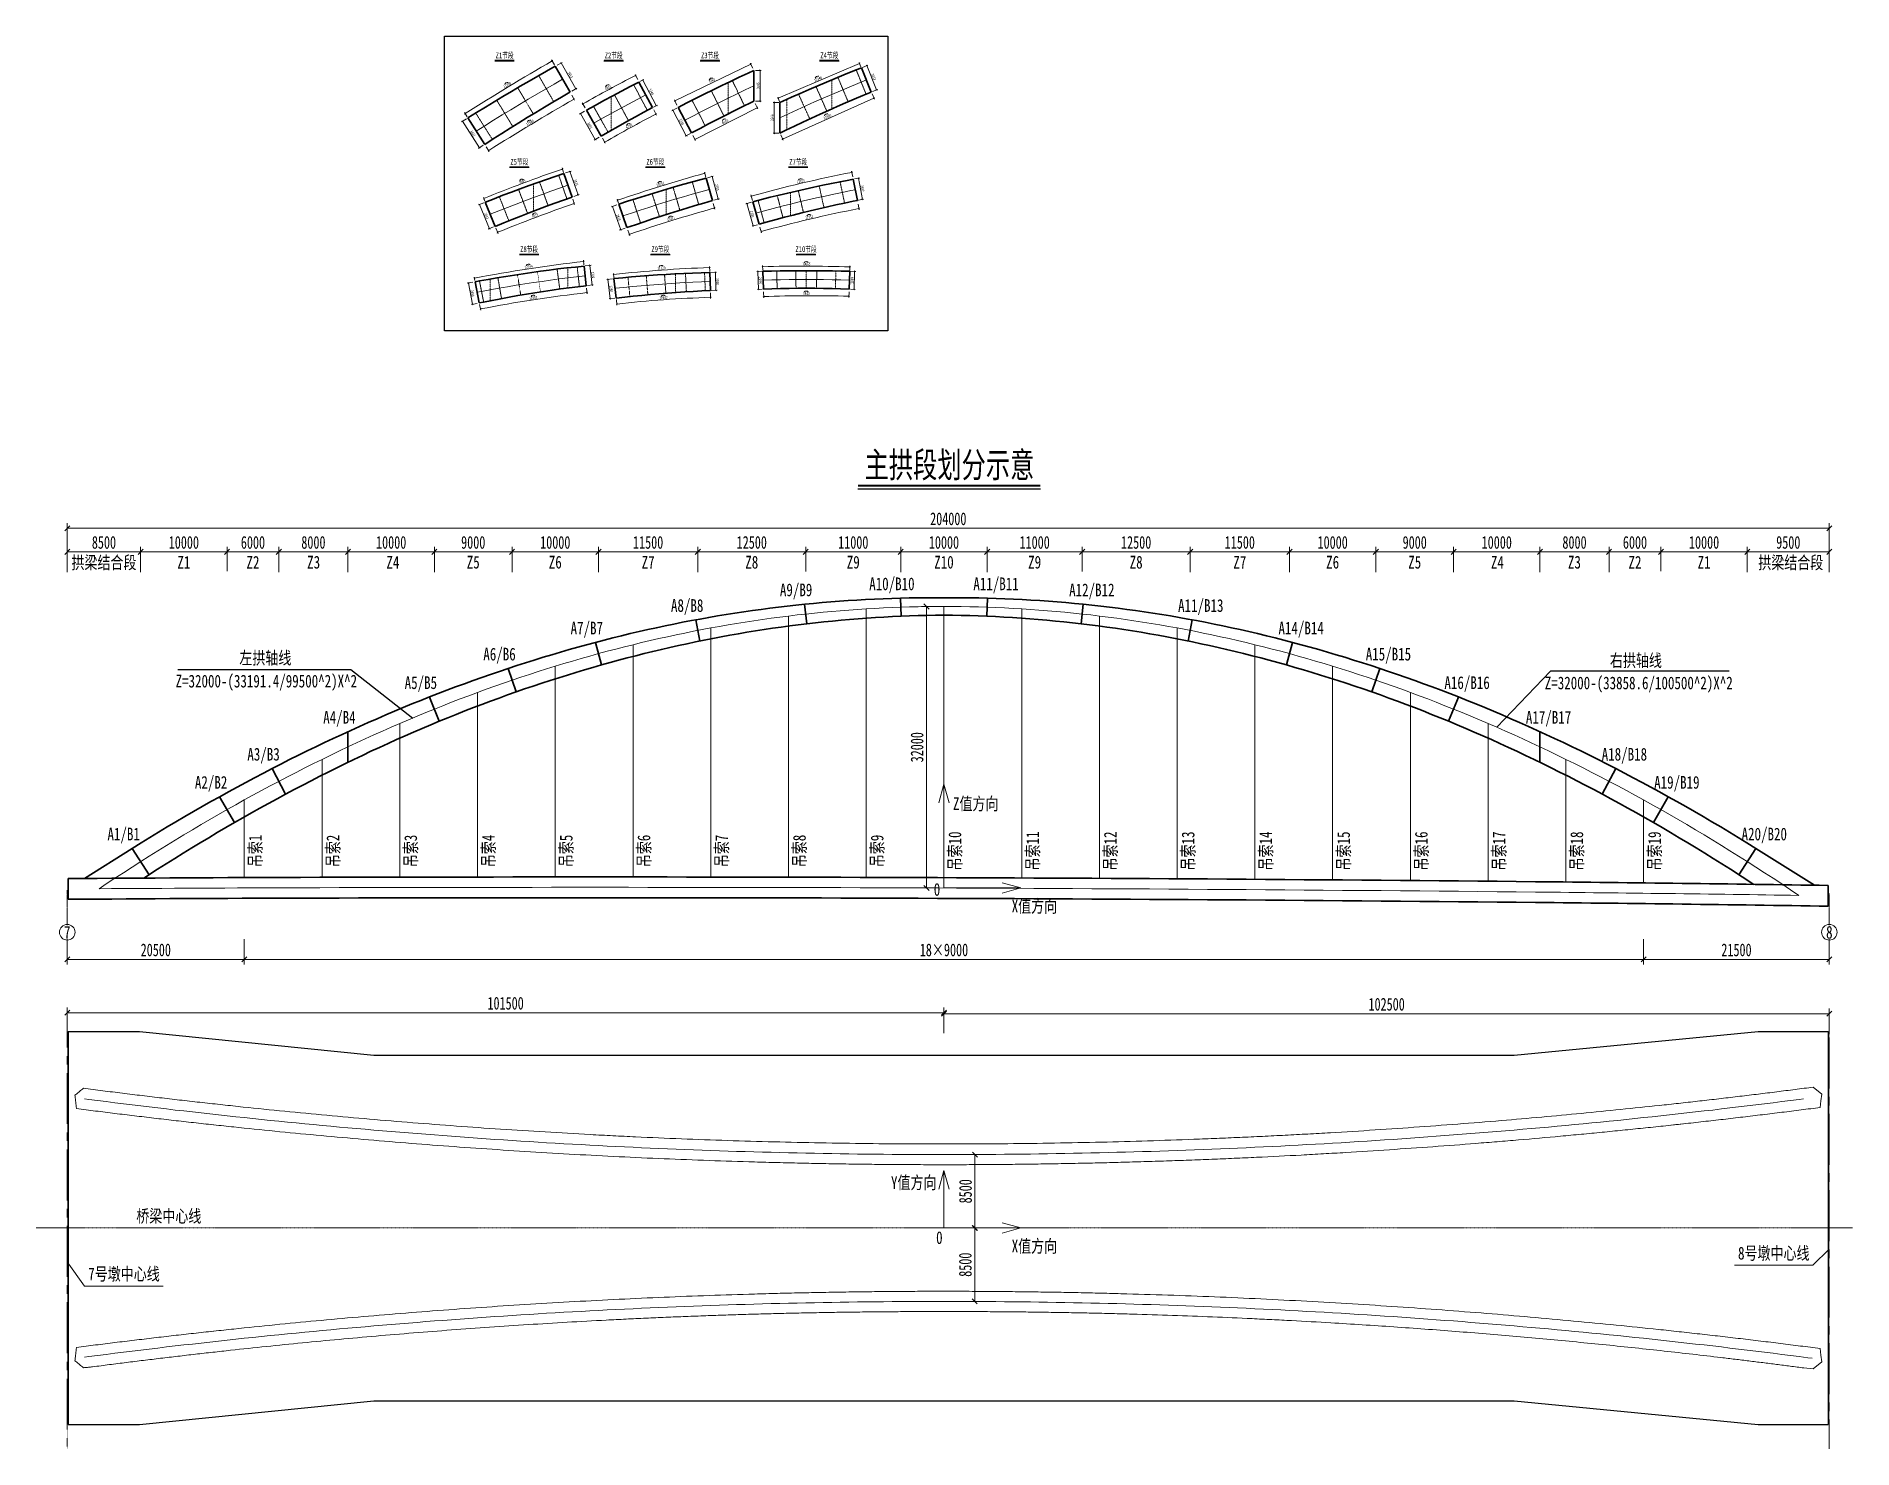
# Model space of a CAD drawing. Header units: millimetres. Extents: x -107417 to 789443, y 114680 to 345248.
# Drawn here: x -107417 to 102865, y 142273 to 305802 of the extents above; entities that cross this region are included whole.
import ezdxf
from ezdxf.enums import TextEntityAlignment as Align

# ---------------------------------------------------------------- set-up
doc = ezdxf.new("R2010")
doc.units = ezdxf.units.MM
for name, pattern in [('CENTER', [2, 1.25, -0.25, 0.25, -0.25]), ('CENTER2', [28.575, 19.05, -3.175, 3.175, -3.175]), ('DASHED', [0.75, 0.5, -0.25])]:
    doc.linetypes.add(name, pattern=pattern)
doc.layers.get('Defpoints').update_dxf_attribs({"color": 8})
for name, color, linetype, lineweight in [('A-MASS', 70, 'Continuous', 15), ('中心线', 2, 'CENTER2', 15), ('标注', 4, 'Continuous', 13), ('标注线及字体', 2, 'Continuous', 15), ('桥 中心线', 4, 'CENTER', 15), ('桥 构造粗实', 1, 'Continuous', 30), ('横隔板', 6, 'CENTER2', 18), ('细实线', 4, 'Continuous', 15), ('虚线', 7, 'DASHED', 15), ('钢板粗线', 1, 'Continuous', 25)]:
    doc.layers.add(name, color=color, linetype=linetype, lineweight=lineweight)
doc.styles.add('111', font='仿宋_GB2312.TTF', dxfattribs={"width": 0.7})
doc.styles.add('BM_Anno', font='仿宋_GB2312.TTF', dxfattribs={"width": 0.85})
doc.styles.add('仿宋_GB2312', font='仿宋_GB2312.TTF', dxfattribs={"width": 0.75})
doc.dimstyles.new('200', dxfattribs={"dimscale": 0, "dimtxt": 2.5, "dimasz": 1, "dimexe": 1, "dimexo": 1, "dimgap": 0.6, "dimtad": 1, "dimdec": 0, "dimdsep": 46, "dimtxsty": '111', "dimblk": 'OBLIQUE', "dimcen": 0, "dimclrd": 4, "dimclre": 4, "dimclrt": 4, "dimadec": 1, "dimazin": 2, "dimtfac": 1, "dimtdec": 0, "dimtix": 1, "dimtmove": 2, "dimatfit": 3, "dimfxl": 4, "dimfxlon": 1, "dimtolj": 1, "dimlwd": -1, "dimlwe": -1, "dimarcsym": 0})

msp = doc.modelspace()

# ---------------------------------------------------------------- texts
at = {"linetype": 'Continuous', "style": '仿宋_GB2312', "width": 0.75}
for s, height, p in [('拱梁结合段', 1470.59, (-99587.6, 244903.9)), ('Z1', 1470.59, (-90337.6, 244903.9)), ('Z2', 1470.59, (-82337.6, 244903.9)), ('Z3', 1470.59, (-75311.5, 244903.9)), ('Z4', 1470.59, (-66135.7, 244903.9)), ('Z5', 1470.59, (-56837.6, 244903.9)), ('Z6', 1470.59, (-47337.6, 244903.9)), ('Z7', 1470.59, (-36587.6, 244903.9)), ('Z8', 1470.59, (-24587.6, 244903.9)), ('Z9', 1470.59, (-12837.6, 244903.9)), ('Z10', 1470.59, (-2337.6, 244903.9)), ('Z9', 1470.59, (8162.4, 244903.9)), ('Z8', 1470.59, (19912.4, 244903.9)), ('Z7', 1470.59, (31912.4, 244903.9)), ('Z6', 1470.59, (42662.4, 244903.9)), ('Z5', 1470.59, (52162.4, 244903.9)), ('Z4', 1470.59, (61735.7, 244903.9)), ('Z3', 1470.59, (70652.8, 244903.9)), ('Z2', 1470.59, (77662.4, 244903.9)), ('Z1', 1470.59, (85662.4, 244903.9)), ('拱梁结合段', 1470.59, (95699.4, 244903.9)), ('A9/B9', 1470.59, (-19457.2, 241588.5)), ('A10/B10', 1470.59, (-8365.1, 242287.7)), ('A11/B11', 1470.59, (3689.9, 242287.7)), ('A12/B12', 1470.59, (14782, 241588.5)), ('A8/B8', 1470.59, (-32068.2, 239781.4)), ('A11/B13', 1470.59, (27393, 239781.4)), ('A7/B7', 1470.59, (-43689.5, 237166.7)), ('A14/B14', 1470.59, (39014.3, 237166.7)), ('左拱轴线', 1470.59, (-80903.4, 233863.1)), ('A6/B6', 1470.59, (-53794.1, 234152.2)), ('A15/B15', 1470.59, (49118.9, 234152.2)), ('右拱轴线', 1470.59, (77773.2, 233572.5)), ('Z=32000-(33191.4/99500^ 2)X^ 2', 1470.588, (-80790.9, 231034.3)), ('A5/B5', 1470.59, (-62900.4, 230846.2)), ('A16/B16', 1470.59, (58225.2, 230846.2)), ('Z=32000-(33858.6/100500^ 2)X^ 2', 1470.588, (78101.5, 230821.4)), ('A4/B4', 1470.59, (-72329.5, 226834.1)), ('A17/B17', 1470.59, (67654.3, 226834.1)), ('A3/B3', 1470.59, (-81112.6, 222560.3)), ('A18/B18', 1470.59, (76437.4, 222560.3)), ('A2/B2', 1470.59, (-87184.8, 219301.9)), ('A19/B19', 1470.59, (82509.5, 219301.9)), ('Z值方向', 1470.59, (1337, 216981.2)), ('A1/B1', 1470.59, (-97305.8, 213320.1)), ('A20/B20', 1470.59, (92630.6, 213320.1)), ('0', 1470.6, (-3145.2, 207013.1)), ('X值方向', 1470.59, (8135.3, 205123.2)), ('Y值方向', 1470.59, (-5838.6, 173116.5)), ('桥梁中心线', 1470.59, (-92077.9, 169227.4)), ('0', 1470.6, (-2872.1, 166695.2)), ('X值方向', 1470.59, (8135.3, 165756.8)), ('8号墩中心线', 1470.59, (93730.5, 164937.9)), ('7号墩中心线', 1470.59, (-97269.1, 162531))]:
    msp.add_text(s, height=height, dxfattribs=at).set_placement(p, align=Align.MIDDLE)
for s, p in [('吊索1', (-82107.6, 211478.5)), ('吊索2', (-73107.6, 211478.5)), ('吊索3', (-64107.6, 211478.5)), ('吊索4', (-55107.6, 211478.5)), ('吊索5', (-46107.6, 211478.5)), ('吊索6', (-37107.6, 211478.5)), ('吊索7', (-28107.6, 211478.5)), ('吊索8', (-19107.6, 211478.5)), ('吊索9', (-10107.6, 211478.5)), ('吊索10', (-1107.6, 211478.5)), ('吊索11', (7892.4, 211478.5)), ('吊索12', (16892.4, 211478.5)), ('吊索13', (25892.4, 211478.5)), ('吊索14', (34892.4, 211478.5)), ('吊索15', (43892.4, 211478.5)), ('吊索16', (52892.4, 211478.5)), ('吊索17', (61892.4, 211478.5)), ('吊索18', (70892.4, 211478.5)), ('吊索19', (79892.4, 211478.5))]:
    msp.add_text(s, height=1470.59, rotation=90, dxfattribs=at).set_placement(p, align=Align.MIDDLE)
at = {"layer": '标注', "linetype": 'DASHED', "style": 'BM_Anno', "width": 0.75}
for s, p in [('7', (-103837.6, 202064.1)), ('8', (100162.4, 202064.1))]:
    msp.add_text(s, height=1470.6, dxfattribs=at).set_placement(p, align=Align.MIDDLE_CENTER)
at = {"layer": '标注线及字体', "color": 0, "style": '111', "width": 0.7}
for s, height, p in [('Z1节段', 666.67, (-53209.3, 303617.6)), ('Z2节段', 666.67, (-40578.8, 303617.6)), ('Z3节段', 666.67, (-29425.9, 303617.6)), ('Z4节段', 666.67, (-15615.9, 303619.7)), ('Z5节段', 666.67, (-51498.8, 291295.2)), ('Z6节段', 666.67, (-35756, 291295.2)), ('Z7节段', 666.67, (-19212.2, 291283.4)), ('Z8节段', 666.67, (-50364.1, 281184.4)), ('Z9节段', 666.67, (-35178.6, 281184.4)), ('Z10节段', 666.67, (-18307.3, 281184.4)), ('主拱段划分示意', 2941.18, (-1703.4, 256252.6))]:
    msp.add_text(s, height=height, dxfattribs=at).set_placement(p, align=Align.MIDDLE)

# ---------------------------------------------------------------- blocks, each defined once
blk = doc.blocks.new('_Oblique')
at = {"color": 0, "linetype": 'ByBlock', "lineweight": -2}
blk.add_line((-0.5, -0.5), (0.5, 0.5), dxfattribs=at)
blk = doc.blocks.new('*D18')
at = {"layer": 'Defpoints', "color": 0, "transparency": 16777216}
for p in [(-47340, 302332), (-45630, 299333), (-44952, 299720)]:
    blk.add_point(p, dxfattribs=at)
at = {"layer": '细实线', "color": 4, "transparency": 16777216}
for p, q in [((-47126, 302455), (-46547, 302785)), ((-46662, 302719), (-44952, 299720)), ((-45415, 299456), (-44836, 299786))]:
    blk.add_line(p, q, dxfattribs=at)
at = {"layer": '细实线', "color": 4, "transparency": 16777216, "xscale": 133.3333333333333, "yscale": 133.3333333333333, "zscale": 133.3333333333333}
for p, rotation in [((-46662, 302719), 119.6981168062345), ((-44952, 299720), 299.6981168062345)]:
    blk.add_blockref('_Oblique', p, dxfattribs=dict(at, rotation=rotation))
at = {"layer": '细实线', "color": 4, "transparency": 16777216, "insert": (-45600, 301337), "char_height": 333.3, "attachment_point": 5, "rotation": 299.69812, "style": '111'}
blk.add_mtext('\\A1;3453', dxfattribs=at)
blk = doc.blocks.new('*D19')
at = {"layer": 'Defpoints', "color": 0, "transparency": 16777216}
for p in [(-57457, 296353), (-56126, 292900), (-55509, 293293)]:
    blk.add_point(p, dxfattribs=at)
at = {"layer": '细实线', "color": 4, "transparency": 16777216}
for p, q in [((-57625, 296246), (-58187, 295888)), ((-58075, 295960), (-56126, 292900)), ((-55676, 293187), (-56238, 292829))]:
    blk.add_line(p, q, dxfattribs=at)
at = {"layer": '细实线', "color": 4, "transparency": 16777216, "xscale": 133.3333333333333, "yscale": 133.3333333333333, "zscale": 133.3333333333333}
for p, rotation in [((-58075, 295960), 122.4945633641406), ((-56126, 292900), 302.4945633641406)]:
    blk.add_blockref('_Oblique', p, dxfattribs=dict(at, rotation=rotation))
at = {"layer": '细实线', "color": 4, "transparency": 16777216, "insert": (-56899, 294558), "char_height": 333.3, "attachment_point": 5, "rotation": 302.49456, "style": '111'}
blk.add_mtext('\\A1;3627', dxfattribs=at)
blk = doc.blocks.new('*D20')
at = {"layer": 'Defpoints', "color": 0, "transparency": 16777216}
for p in [(-49259, 302043), (-47340, 302332), (-45630, 299333), (-57461, 296351), (-55509, 293293)]:
    blk.add_point(p, dxfattribs=at)
at = {"layer": '细实线', "color": 4, "transparency": 16777216}
for p, q in [((-47426, 302482), (-47756, 303061)), ((-57533, 296463), (-57852, 296963))]:
    blk.add_line(p, q, dxfattribs=at)
blk.add_arc((69070, 98229), 235673, 119.69812, 122.56439, dxfattribs=at)
at = {"layer": '细实线', "color": 4, "transparency": 16777216, "xscale": 133.3333333333333, "yscale": 133.3333333333333, "zscale": 133.3333333333333}
for p, rotation in [((-47690, 302946), 29.69811680623577), ((-57781, 296851), 212.564390074306)]:
    blk.add_blockref('_Oblique', p, dxfattribs=dict(at, rotation=rotation))
at = {"layer": '细实线', "color": 4, "transparency": 16777216, "insert": (-52897, 300166), "char_height": 333.3, "attachment_point": 5, "rotation": 31.13125, "style": '111'}
blk.add_mtext('11758', dxfattribs=at)
blk = doc.blocks.new('*D21')
at = {"layer": 'Defpoints', "color": 0, "transparency": 16777216}
for p in [(-47340, 302332), (-45630, 299333), (-47175, 297368), (-57457, 296353), (-55509, 293293)]:
    blk.add_point(p, dxfattribs=at)
at = {"layer": '细实线', "color": 4, "transparency": 16777216}
for p, q in [((-45433, 298989), (-45103, 298410)), ((-55333, 293018), (-54975, 292456))]:
    blk.add_line(p, q, dxfattribs=at)
blk.add_arc((71934, 93207), 236366, 119.69812, 122.49456, dxfattribs=at)
at = {"layer": '细实线', "color": 4, "transparency": 16777216, "xscale": 133.3333333333333, "yscale": 133.3333333333333, "zscale": 133.3333333333333}
for p, rotation in [((-45169, 298526), 29.69811680623446), ((-55047, 292568), 212.4945633641403)]:
    blk.add_blockref('_Oblique', p, dxfattribs=dict(at, rotation=rotation))
at = {"layer": '细实线', "color": 4, "transparency": 16777216, "insert": (-50267, 295811), "char_height": 333.3, "attachment_point": 5, "rotation": 31.09634, "style": '111'}
blk.add_mtext('11580', dxfattribs=at)
blk = doc.blocks.new('*D22')
at = {"layer": 'Defpoints', "color": 0, "transparency": 16777216}
for p in [(-37653, 300505), (-36087, 297547), (-35639, 297784)]:
    blk.add_point(p, dxfattribs=at)
at = {"layer": '细实线', "color": 4, "transparency": 16777216}
for p, q in [((-37535, 300568), (-37088, 300805)), ((-37205, 300742), (-35639, 297784)), ((-35969, 297609), (-35521, 297846))]:
    blk.add_line(p, q, dxfattribs=at)
at = {"layer": '细实线', "color": 4, "transparency": 16777216, "xscale": 133.3333333333333, "yscale": 133.3333333333333, "zscale": 133.3333333333333}
for p, rotation in [((-37205, 300742), 117.8951063882122), ((-35639, 297784), 297.8951063882122)]:
    blk.add_blockref('_Oblique', p, dxfattribs=dict(at, rotation=rotation))
at = {"layer": '细实线', "color": 4, "transparency": 16777216, "insert": (-36211, 299375), "char_height": 333.3, "attachment_point": 5, "rotation": 297.89511, "style": '111'}
blk.add_mtext('\\A1;3348', dxfattribs=at)
blk = doc.blocks.new('*D23')
at = {"layer": 'Defpoints', "color": 0, "transparency": 16777216}
for p in [(-43725, 297247), (-42704, 293855), (-42015, 294248)]:
    blk.add_point(p, dxfattribs=at)
at = {"layer": '细实线', "color": 4, "transparency": 16777216}
for p, q in [((-43951, 297118), (-44530, 296788)), ((-44415, 296854), (-42704, 293855)), ((-42241, 294119), (-42820, 293789))]:
    blk.add_line(p, q, dxfattribs=at)
at = {"layer": '细实线', "color": 4, "transparency": 16777216, "xscale": 133.3333333333333, "yscale": 133.3333333333333, "zscale": 133.3333333333333}
for p, rotation in [((-44415, 296854), 119.6981168062361), ((-42704, 293855), 299.6981168062361)]:
    blk.add_blockref('_Oblique', p, dxfattribs=dict(at, rotation=rotation))
at = {"layer": '细实线', "color": 4, "transparency": 16777216, "insert": (-43352, 295472), "char_height": 333.3, "attachment_point": 5, "rotation": 299.69812, "style": '111'}
blk.add_mtext('\\A1;3453', dxfattribs=at)
blk = doc.blocks.new('*D24')
at = {"layer": 'Defpoints', "color": 0, "transparency": 16777216}
for p in [(-41327, 299543), (-37653, 300505), (-43725, 297247), (-36140, 297519), (-42015, 294248)]:
    blk.add_point(p, dxfattribs=at)
at = {"layer": '细实线', "color": 4, "transparency": 16777216}
for p, q in [((-37797, 300789), (-38098, 301384)), ((-43879, 297516), (-44209, 298095))]:
    blk.add_line(p, q, dxfattribs=at)
blk.add_arc((25559, 175769), 140690, 116.87442, 119.69812, dxfattribs=at)
at = {"layer": '细实线', "color": 4, "transparency": 16777216, "xscale": 133.3333333333333, "yscale": 133.3333333333333, "zscale": 133.3333333333333}
for p, rotation in [((-38038, 301265), 26.8744215149569), ((-44143, 297979), 209.6981168062361)]:
    blk.add_blockref('_Oblique', p, dxfattribs=dict(at, rotation=rotation))
at = {"layer": '细实线', "color": 4, "transparency": 16777216, "insert": (-41224, 299870), "char_height": 333.3, "attachment_point": 5, "rotation": 28.28627, "style": '111'}
blk.add_mtext('6891', dxfattribs=at)
blk = doc.blocks.new('*D25')
at = {"layer": 'Defpoints', "color": 0, "transparency": 16777216}
for p in [(-55436, 286607), (-54968, 283524), (-54294, 283798)]:
    blk.add_point(p, dxfattribs=at)
at = {"layer": '细实线', "color": 4, "transparency": 16777216}
for p, q in [((-55616, 286534), (-56233, 286283)), ((-56110, 286333), (-54968, 283524)), ((-54474, 283725), (-55092, 283474))]:
    blk.add_line(p, q, dxfattribs=at)
at = {"layer": '细实线', "color": 4, "transparency": 16777216, "xscale": 133.3333333333333, "yscale": 133.3333333333333, "zscale": 133.3333333333333}
for p, rotation in [((-56110, 286333), 112.1175368240467), ((-54968, 283524), 292.1175368240467)]:
    blk.add_blockref('_Oblique', p, dxfattribs=dict(at, rotation=rotation))
at = {"layer": '细实线', "color": 4, "transparency": 16777216, "insert": (-55318, 285019), "char_height": 333.3, "attachment_point": 5, "rotation": 292.11754, "style": '111'}
blk.add_mtext('\\A1;3033', dxfattribs=at)
blk = doc.blocks.new('*D26')
at = {"layer": 'Defpoints', "color": 0, "transparency": 16777216}
for p in [(-46334, 289912), (-45396, 287194), (-44703, 287433)]:
    blk.add_point(p, dxfattribs=at)
at = {"layer": '细实线', "color": 4, "transparency": 16777216}
for p, q in [((-46145, 289977), (-45514, 290195)), ((-45640, 290151), (-44703, 287433)), ((-45207, 287259), (-44577, 287477))]:
    blk.add_line(p, q, dxfattribs=at)
at = {"layer": '细实线', "color": 4, "transparency": 16777216, "xscale": 133.3333333333333, "yscale": 133.3333333333333, "zscale": 133.3333333333333}
for p, rotation in [((-45640, 290151), 109.031363218315), ((-44703, 287433), 289.031363218315)]:
    blk.add_blockref('_Oblique', p, dxfattribs=dict(at, rotation=rotation))
at = {"layer": '细实线', "color": 4, "transparency": 16777216, "insert": (-44946, 288870), "char_height": 333.3, "attachment_point": 5, "rotation": 289.03136, "style": '111'}
blk.add_mtext('\\A1;2875', dxfattribs=at)
blk = doc.blocks.new('*D27')
at = {"layer": 'Defpoints', "color": 0, "transparency": 16777216}
for p in [(-29865, 289382), (-29145, 286779), (-28466, 286967)]:
    blk.add_point(p, dxfattribs=at)
at = {"layer": '细实线', "color": 4, "transparency": 16777216}
for p, q in [((-29700, 289427), (-29058, 289605)), ((-29186, 289569), (-28466, 286967)), ((-28980, 286825), (-28338, 287003))]:
    blk.add_line(p, q, dxfattribs=at)
at = {"layer": '细实线', "color": 4, "transparency": 16777216, "xscale": 133.3333333333333, "yscale": 133.3333333333333, "zscale": 133.3333333333333}
for p, rotation in [((-29186, 289569), 105.4633105180133), ((-28466, 286967), 285.4633105180133)]:
    blk.add_blockref('_Oblique', p, dxfattribs=dict(at, rotation=rotation))
at = {"layer": '细实线', "color": 4, "transparency": 16777216, "insert": (-28596, 288332), "char_height": 333.3, "attachment_point": 5, "rotation": 285.46331, "style": '111'}
blk.add_mtext('\\A1;2700', dxfattribs=at)
blk = doc.blocks.new('*D28')
at = {"layer": 'Defpoints', "color": 0, "transparency": 16777216}
for p in [(-39973, 286366), (-39767, 283396), (-39036, 283648)]:
    blk.add_point(p, dxfattribs=at)
at = {"layer": '细实线', "color": 4, "transparency": 16777216}
for p, q in [((-40200, 286287), (-40831, 286070)), ((-40705, 286114), (-39767, 283396)), ((-39263, 283570), (-39893, 283352))]:
    blk.add_line(p, q, dxfattribs=at)
at = {"layer": '细实线', "color": 4, "transparency": 16777216, "xscale": 133.3333333333333, "yscale": 133.3333333333333, "zscale": 133.3333333333333}
for p, rotation in [((-40705, 286114), 109.031363218315), ((-39767, 283396), 289.031363218315)]:
    blk.add_blockref('_Oblique', p, dxfattribs=dict(at, rotation=rotation))
at = {"layer": '细实线', "color": 4, "transparency": 16777216, "insert": (-40010, 284832), "char_height": 333.3, "attachment_point": 5, "rotation": 289.03136, "style": '111'}
blk.add_mtext('\\A1;2875', dxfattribs=at)
blk = doc.blocks.new('*D29')
at = {"layer": 'Defpoints', "color": 0, "transparency": 16777216}
for p in [(-12845, 289256), (-12367, 286804), (-11771, 286920)]:
    blk.add_point(p, dxfattribs=at)
at = {"layer": '细实线', "color": 4, "transparency": 16777216}
for p, q in [((-12714, 289282), (-12117, 289398)), ((-12248, 289373), (-11771, 286920)), ((-12237, 286829), (-11640, 286945))]:
    blk.add_line(p, q, dxfattribs=at)
at = {"layer": '细实线', "color": 4, "transparency": 16777216, "xscale": 133.3333333333333, "yscale": 133.3333333333333, "zscale": 133.3333333333333}
for p, rotation in [((-12248, 289373), 101.0159443170376), ((-11771, 286920), 281.0159443170376)]:
    blk.add_blockref('_Oblique', p, dxfattribs=dict(at, rotation=rotation))
at = {"layer": '细实线', "color": 4, "transparency": 16777216, "insert": (-11775, 288192), "char_height": 333.3, "attachment_point": 5, "rotation": 281.01594, "style": '111'}
blk.add_mtext('\\A1;2499', dxfattribs=at)
blk = doc.blocks.new('*D30')
at = {"layer": 'Defpoints', "color": 0, "transparency": 16777216}
for p in [(-24466, 286642), (-23746, 284039), (-24424, 283852)]:
    blk.add_point(p, dxfattribs=at)
at = {"layer": '细实线', "color": 4, "transparency": 16777216}
for p, q in [((-24630, 286596), (-25273, 286419)), ((-25144, 286454), (-24424, 283852)), ((-23910, 283994), (-24553, 283816))]:
    blk.add_line(p, q, dxfattribs=at)
at = {"layer": '细实线', "color": 4, "transparency": 16777216, "xscale": 133.3333333333333, "yscale": 133.3333333333333, "zscale": 133.3333333333333}
for p, rotation in [((-25144, 286454), 105.4633105180136), ((-24424, 283852), 285.4633105180136)]:
    blk.add_blockref('_Oblique', p, dxfattribs=dict(at, rotation=rotation))
at = {"layer": '细实线', "color": 4, "transparency": 16777216, "insert": (-24554, 285217), "char_height": 333.3, "attachment_point": 5, "rotation": 285.46331, "style": '111'}
blk.add_mtext('\\A1;2700', dxfattribs=at)
blk = doc.blocks.new('*D31')
at = {"layer": 'Defpoints', "color": 0, "transparency": 16777216}
for p in [(-49525, 289370), (-46334, 289912), (-55436, 286607), (-45400, 287193), (-54294, 283798)]:
    blk.add_point(p, dxfattribs=at)
at = {"layer": '细实线', "color": 4, "transparency": 16777216}
for p, q in [((-46377, 290038), (-46557, 290561)), ((-55486, 286731), (-55658, 287153))]:
    blk.add_line(p, q, dxfattribs=at)
blk.add_arc((10413, 124583), 175350, 108.94409, 112.11754, dxfattribs=at)
at = {"layer": '细实线', "color": 4, "transparency": 16777216, "xscale": 133.3333333333333, "yscale": 133.3333333333333, "zscale": 133.3333333333333}
for p, rotation in [((-46513, 290435), 18.94408774414351), ((-55607, 287029), 202.1175368240472)]:
    blk.add_blockref('_Oblique', p, dxfattribs=dict(at, rotation=rotation))
at = {"layer": '细实线', "color": 4, "transparency": 16777216, "insert": (-51168, 289019), "char_height": 333.3, "attachment_point": 5, "rotation": 20.53081, "style": '111'}
blk.add_mtext('9685', dxfattribs=at)
blk = doc.blocks.new('*D32')
at = {"layer": 'Defpoints', "color": 0, "transparency": 16777216}
for p in [(-46334, 289912), (-55436, 286607), (-45396, 287194), (-48027, 285417), (-54294, 283798)]:
    blk.add_point(p, dxfattribs=at)
at = {"layer": '细实线', "color": 4, "transparency": 16777216}
for p, q in [((-45311, 286946), (-45094, 286316)), ((-54215, 283604), (-53964, 282986))]:
    blk.add_line(p, q, dxfattribs=at)
blk.add_arc((12275, 120001), 176065, 109.03136, 112.11754, dxfattribs=at)
at = {"layer": '细实线', "color": 4, "transparency": 16777216, "xscale": 133.3333333333333, "yscale": 133.3333333333333, "zscale": 133.3333333333333}
for p, rotation in [((-45137, 286442), 19.03136321831502), ((-54015, 283110), 202.1175368240472)]:
    blk.add_blockref('_Oblique', p, dxfattribs=dict(at, rotation=rotation))
at = {"layer": '细实线', "color": 4, "transparency": 16777216, "insert": (-49682, 285059), "char_height": 333.3, "attachment_point": 5, "rotation": 20.57445, "style": '111'}
blk.add_mtext('9525', dxfattribs=at)
blk = doc.blocks.new('*D33')
at = {"layer": 'Defpoints', "color": 0, "transparency": 16777216}
for p in [(-33922, 288823), (-29865, 289382), (-39973, 286366), (-29147, 286779), (-39036, 283648)]:
    blk.add_point(p, dxfattribs=at)
at = {"layer": '细实线', "color": 4, "transparency": 16777216}
for p, q in [((-29900, 289510), (-30057, 290078)), ((-40017, 286492), (-40172, 286942))]:
    blk.add_line(p, q, dxfattribs=at)
blk.add_arc((14596, 128167), 167823, 105.41796, 109.03136, dxfattribs=at)
at = {"layer": '细实线', "color": 4, "transparency": 16777216, "xscale": 133.3333333333333, "yscale": 133.3333333333333, "zscale": 133.3333333333333}
for p, rotation in [((-30021, 289950), 15.41796055504426), ((-40129, 286816), 199.031363218315)]:
    blk.add_blockref('_Oblique', p, dxfattribs=dict(at, rotation=rotation))
at = {"layer": '细实线', "color": 4, "transparency": 16777216, "insert": (-35170, 288691), "char_height": 333.3, "attachment_point": 5, "rotation": 17.22466, "style": '111'}
blk.add_mtext('10551', dxfattribs=at)
blk = doc.blocks.new('*D34')
at = {"layer": 'Defpoints', "color": 0, "transparency": 16777216}
for p in [(-29865, 289382), (-39973, 286366), (-29145, 286779), (-32215, 284973), (-39036, 283648)]:
    blk.add_point(p, dxfattribs=at)
at = {"layer": '细实线', "color": 4, "transparency": 16777216}
for p, q in [((-29051, 286439), (-28873, 285796)), ((-38940, 283369), (-38722, 282738))]:
    blk.add_line(p, q, dxfattribs=at)
blk.add_arc((15289, 126156), 165770, 105.46331, 109.03136, dxfattribs=at)
at = {"layer": '细实线', "color": 4, "transparency": 16777216, "xscale": 133.3333333333333, "yscale": 133.3333333333333, "zscale": 133.3333333333333}
for p, rotation in [((-28908, 285925), 15.46331051801299), ((-38766, 282865), 199.031363218315)]:
    blk.add_blockref('_Oblique', p, dxfattribs=dict(at, rotation=rotation))
at = {"layer": '细实线', "color": 4, "transparency": 16777216, "insert": (-33932, 284699), "char_height": 333.3, "attachment_point": 5, "rotation": 17.24734, "style": '111'}
blk.add_mtext('10377', dxfattribs=at)
blk = doc.blocks.new('*D35')
at = {"layer": 'Defpoints', "color": 0, "transparency": 16777216}
for p in [(-12845, 289256), (-24466, 286642), (-12367, 286804), (-23746, 284039), (-15982, 285067)]:
    blk.add_point(p, dxfattribs=at)
at = {"layer": '细实线', "color": 4, "transparency": 16777216}
for p, q in [((-12285, 286381), (-12158, 285727)), ((-23654, 283706), (-23476, 283064))]:
    blk.add_line(p, q, dxfattribs=at)
blk.add_arc((16473, 138651), 149970, 101.01594, 105.46331, dxfattribs=at)
at = {"layer": '细实线', "color": 4, "transparency": 16777216, "xscale": 133.3333333333333, "yscale": 133.3333333333333, "zscale": 133.3333333333333}
for p, rotation in [((-12183, 285858), 11.01594431703787), ((-23512, 283192), 195.4633105180136)]:
    blk.add_blockref('_Oblique', p, dxfattribs=dict(at, rotation=rotation))
at = {"layer": '细实线', "color": 4, "transparency": 16777216, "insert": (-17927, 284864), "char_height": 333.3, "attachment_point": 5, "rotation": 13.23963, "style": '111'}
blk.add_mtext('11712', dxfattribs=at)
blk = doc.blocks.new('*D36')
at = {"layer": 'Defpoints', "color": 0, "transparency": 16777216}
for p in [(-16906, 289233), (-12845, 289256), (-24466, 286642), (-12367, 286804), (-23746, 284039)]:
    blk.add_point(p, dxfattribs=at)
at = {"layer": '细实线', "color": 4, "transparency": 16777216}
for p, q in [((-12897, 289523), (-13024, 290177)), ((-24508, 286791), (-24685, 287434))]:
    blk.add_line(p, q, dxfattribs=at)
blk.add_arc((16473, 138651), 154238, 101.01594, 105.46331, dxfattribs=at)
at = {"layer": '细实线', "color": 4, "transparency": 16777216, "xscale": 133.3333333333333, "yscale": 133.3333333333333, "zscale": 133.3333333333333}
for p, rotation in [((-12999, 290047), 11.01594431703787), ((-24650, 287305), 195.4633105180136)]:
    blk.add_blockref('_Oblique', p, dxfattribs=dict(at, rotation=rotation))
at = {"layer": '细实线', "color": 4, "transparency": 16777216, "insert": (-18906, 289021), "char_height": 333.3, "attachment_point": 5, "rotation": 13.23963, "style": '111'}
blk.add_mtext('11915', dxfattribs=at)
blk = doc.blocks.new('*D37')
at = {"layer": 'Defpoints', "color": 0, "transparency": 16777216}
for p in [(-41234, 277679), (-40540, 277757), (-40284, 275492)]:
    blk.add_point(p, dxfattribs=at)
at = {"layer": '细实线', "color": 4, "transparency": 16777216}
for p, q in [((-40704, 277739), (-41367, 277664)), ((-40979, 275413), (-41234, 277679)), ((-40449, 275473), (-41111, 275399))]:
    blk.add_line(p, q, dxfattribs=at)
at = {"layer": '细实线', "color": 4, "transparency": 16777216, "xscale": 133.3333333333333, "yscale": 133.3333333333333, "zscale": 133.3333333333333}
for p, rotation in [((-41234, 277679), 96.43028203833688), ((-40979, 275413), 276.4302820383369)]:
    blk.add_blockref('_Oblique', p, dxfattribs=dict(at, rotation=rotation))
at = {"layer": '细实线', "color": 4, "transparency": 16777216, "insert": (-40870, 276573), "char_height": 333.3, "attachment_point": 5, "rotation": 276.43028, "style": '111'}
blk.add_mtext('\\A1;2280', dxfattribs=at)
blk = doc.blocks.new('*D38')
at = {"layer": 'Defpoints', "color": 0, "transparency": 16777216}
for p in [(-29444, 278457), (-29380, 276370), (-28742, 276390)]:
    blk.add_point(p, dxfattribs=at)
at = {"layer": '细实线', "color": 4, "transparency": 16777216}
for p, q in [((-29311, 278461), (-28672, 278480)), ((-28806, 278476), (-28742, 276390)), ((-29247, 276374), (-28608, 276394))]:
    blk.add_line(p, q, dxfattribs=at)
at = {"layer": '细实线', "color": 4, "transparency": 16777216, "xscale": 133.3333333333333, "yscale": 133.3333333333333, "zscale": 133.3333333333333}
for p, rotation in [((-28806, 278476), 91.76055921980644), ((-28742, 276390), 271.7605592198065)]:
    blk.add_blockref('_Oblique', p, dxfattribs=dict(at, rotation=rotation))
at = {"layer": '细实线', "color": 4, "transparency": 16777216, "insert": (-28535, 277440), "char_height": 333.3, "attachment_point": 5, "rotation": 271.76056, "style": '111'}
blk.add_mtext('\\A1;2088', dxfattribs=at)
blk = doc.blocks.new('*D39')
at = {"layer": 'Defpoints', "color": 0, "transparency": 16777216}
for p in [(-23308, 278605), (-23810, 276502), (-23244, 276519)]:
    blk.add_point(p, dxfattribs=at)
at = {"layer": '细实线', "color": 4, "transparency": 16777216}
for p, q in [((-23442, 278601), (-24008, 278584)), ((-23875, 278588), (-23810, 276502)), ((-23377, 276515), (-23944, 276497))]:
    blk.add_line(p, q, dxfattribs=at)
at = {"layer": '细实线', "color": 4, "transparency": 16777216, "xscale": 133.3333333333333, "yscale": 133.3333333333333, "zscale": 133.3333333333333}
for p, rotation in [((-23875, 278588), 91.76055921977296), ((-23810, 276502), 271.760559219773)]:
    blk.add_blockref('_Oblique', p, dxfattribs=dict(at, rotation=rotation))
at = {"layer": '细实线', "color": 4, "transparency": 16777216, "insert": (-23604, 277552), "char_height": 333.3, "attachment_point": 5, "rotation": 271.76056, "style": '111'}
blk.add_mtext('\\A1;2088', dxfattribs=at)
blk = doc.blocks.new('*D40')
at = {"layer": 'Defpoints', "color": 0, "transparency": 16777216}
for p in [(-13244, 278605), (-13308, 276519), (-12749, 276502)]:
    blk.add_point(p, dxfattribs=at)
at = {"layer": '细实线', "color": 4, "transparency": 16777216}
for p, q in [((-13111, 278601), (-12552, 278584)), ((-12685, 278588), (-12749, 276502)), ((-13175, 276515), (-12616, 276498))]:
    blk.add_line(p, q, dxfattribs=at)
at = {"layer": '细实线', "color": 4, "transparency": 16777216, "xscale": 133.3333333333333, "yscale": 133.3333333333333, "zscale": 133.3333333333333}
for p, rotation in [((-12685, 278588), 88.23944078022711), ((-12749, 276502), 268.2394407802271)]:
    blk.add_blockref('_Oblique', p, dxfattribs=dict(at, rotation=rotation))
at = {"layer": '细实线', "color": 4, "transparency": 16777216, "insert": (-12956, 277552), "char_height": 333.3, "attachment_point": 5, "rotation": 88.23944, "style": '111'}
blk.add_mtext('\\A1;2088', dxfattribs=at)
blk = doc.blocks.new('*D41')
at = {"layer": 'Defpoints', "color": 0, "transparency": 16777216}
for p in [(-23308, 278605), (-17115, 279186), (-13244, 278605), (-23244, 276519), (-13321, 276519)]:
    blk.add_point(p, dxfattribs=at)
at = {"layer": '细实线', "color": 4, "transparency": 16777216}
for p, q in [((-23312, 278739), (-23328, 279257)), ((-13239, 278739), (-13221, 279226))]:
    blk.add_line(p, q, dxfattribs=at)
blk.add_arc((-18731, 129677), 149518, 87.89022, 91.76056, dxfattribs=at)
at = {"layer": '细实线', "color": 4, "transparency": 16777216, "xscale": 133.3333333333333, "yscale": 133.3333333333333, "zscale": 133.3333333333333}
for p, rotation in [((-23324, 279124), 181.7605592197729), ((-13226, 279093), 357.8902152304187)]:
    blk.add_blockref('_Oblique', p, dxfattribs=dict(at, rotation=rotation))
at = {"layer": '细实线', "color": 4, "transparency": 16777216, "insert": (-18274, 279432), "char_height": 333.3, "attachment_point": 5, "rotation": 359.82539, "style": '111'}
blk.add_mtext('10065', dxfattribs=at)
blk = doc.blocks.new('*D42')
at = {"layer": 'Defpoints', "color": 0, "transparency": 16777216}
for p in [(-23320, 278608), (-13244, 278605), (-23244, 276519), (-17294, 275771), (-13308, 276519)]:
    blk.add_point(p, dxfattribs=at)
at = {"layer": '细实线', "color": 4, "transparency": 16777216}
for p, q in [((-23233, 276207), (-23209, 275541)), ((-13317, 276235), (-13337, 275569))]:
    blk.add_line(p, q, dxfattribs=at)
blk.add_arc((-17859, 128466), 147306, 88.23944, 92.08308, dxfattribs=at)
at = {"layer": '细实线', "color": 4, "transparency": 16777216, "xscale": 133.3333333333333, "yscale": 133.3333333333333, "zscale": 133.3333333333333}
for p, rotation in [((-23213, 275674), 182.0830799192763), ((-13333, 275702), 358.2394407802271)]:
    blk.add_blockref('_Oblique', p, dxfattribs=dict(at, rotation=rotation))
at = {"layer": '细实线', "color": 4, "transparency": 16777216, "insert": (-18274, 276010), "char_height": 333.3, "attachment_point": 5, "rotation": 0.16126, "style": '111'}
blk.add_mtext('9940', dxfattribs=at)
blk = doc.blocks.new('*D45')
at = {"layer": 'Defpoints', "color": 0, "transparency": 16777216}
for p in [(100162, 248842), (-103838, 243200), (100162, 241051)]:
    blk.add_point(p, dxfattribs=at)
at = {"layer": '标注', "color": 4, "transparency": 16777216}
for p, q in [((-103838, 246489), (-103838, 249430)), ((-103838, 248842), (100162, 248842)), ((100162, 246489), (100162, 249430))]:
    blk.add_line(p, q, dxfattribs=at)
at = {"layer": '标注', "color": 4, "transparency": 16777216, "xscale": 588.2352941176471, "yscale": 588.2352941176471, "zscale": 588.2352941176471, "rotation": 180}
blk.add_blockref('_Oblique', (-103838, 248842), dxfattribs=at)
at = {"layer": '标注', "color": 4, "transparency": 16777216, "xscale": 588.2352941176471, "yscale": 588.2352941176471, "zscale": 588.2352941176471}
blk.add_blockref('_Oblique', (100162, 248842), dxfattribs=at)
at = {"layer": '标注', "color": 4, "transparency": 16777216, "insert": (-1838, 249930), "char_height": 1470.6, "attachment_point": 5, "style": '111'}
blk.add_mtext('\\A1;204000', dxfattribs=at)
blk = doc.blocks.new('*D46')
at = {"layer": 'Defpoints', "color": 0, "transparency": 16777216}
for p in [(-30838, 246111), (-42338, 242626), (-30838, 242651)]:
    blk.add_point(p, dxfattribs=at)
at = {"layer": '标注', "color": 4, "transparency": 16777216}
for p, q in [((-42338, 243758), (-42338, 246699)), ((-42338, 246111), (-30838, 246111)), ((-30838, 243758), (-30838, 246699))]:
    blk.add_line(p, q, dxfattribs=at)
at = {"layer": '标注', "color": 4, "transparency": 16777216, "xscale": 588.2352941176471, "yscale": 588.2352941176471, "zscale": 588.2352941176471, "rotation": 180}
blk.add_blockref('_Oblique', (-42338, 246111), dxfattribs=at)
at = {"layer": '标注', "color": 4, "transparency": 16777216, "xscale": 588.2352941176471, "yscale": 588.2352941176471, "zscale": 588.2352941176471}
blk.add_blockref('_Oblique', (-30838, 246111), dxfattribs=at)
at = {"layer": '标注', "color": 4, "transparency": 16777216, "insert": (-36588, 247199), "char_height": 1470.6, "attachment_point": 5, "style": '111'}
blk.add_mtext('\\A1;11500', dxfattribs=at)
blk = doc.blocks.new('*D47')
at = {"layer": 'Defpoints', "color": 0, "transparency": 16777216}
for p in [(-52338, 246111), (-61338, 242974), (-52338, 242701)]:
    blk.add_point(p, dxfattribs=at)
at = {"layer": '标注', "color": 4, "transparency": 16777216}
for p, q in [((-61338, 243758), (-61338, 246699)), ((-61338, 246111), (-52338, 246111)), ((-52338, 243758), (-52338, 246699))]:
    blk.add_line(p, q, dxfattribs=at)
at = {"layer": '标注', "color": 4, "transparency": 16777216, "xscale": 588.2352941176471, "yscale": 588.2352941176471, "zscale": 588.2352941176471, "rotation": 180}
blk.add_blockref('_Oblique', (-61338, 246111), dxfattribs=at)
at = {"layer": '标注', "color": 4, "transparency": 16777216, "xscale": 588.2352941176471, "yscale": 588.2352941176471, "zscale": 588.2352941176471}
blk.add_blockref('_Oblique', (-52338, 246111), dxfattribs=at)
at = {"layer": '标注', "color": 4, "transparency": 16777216, "insert": (-56838, 247199), "char_height": 1470.6, "attachment_point": 5, "style": '111'}
blk.add_mtext('\\A1;9000', dxfattribs=at)
blk = doc.blocks.new('*D48')
at = {"layer": 'Defpoints', "color": 0, "transparency": 16777216}
for p in [(-61338, 246111), (-61338, 242974), (-71338, 240297)]:
    blk.add_point(p, dxfattribs=at)
at = {"layer": '标注', "color": 4, "transparency": 16777216}
for p, q in [((-71338, 243758), (-71338, 246699)), ((-71338, 246111), (-61338, 246111)), ((-61338, 243758), (-61338, 246699))]:
    blk.add_line(p, q, dxfattribs=at)
at = {"layer": '标注', "color": 4, "transparency": 16777216, "xscale": 588.2352941176471, "yscale": 588.2352941176471, "zscale": 588.2352941176471, "rotation": 180}
blk.add_blockref('_Oblique', (-71338, 246111), dxfattribs=at)
at = {"layer": '标注', "color": 4, "transparency": 16777216, "xscale": 588.2352941176471, "yscale": 588.2352941176471, "zscale": 588.2352941176471}
blk.add_blockref('_Oblique', (-61338, 246111), dxfattribs=at)
at = {"layer": '标注', "color": 4, "transparency": 16777216, "insert": (-66338, 247199), "char_height": 1470.6, "attachment_point": 5, "style": '111'}
blk.add_mtext('\\A1;10000', dxfattribs=at)
blk = doc.blocks.new('*D49')
at = {"layer": 'Defpoints', "color": 0, "transparency": 16777216}
for p in [(-71338, 246111), (-79338, 242159), (-71338, 240297)]:
    blk.add_point(p, dxfattribs=at)
at = {"layer": '标注', "color": 4, "transparency": 16777216}
for p, q in [((-79338, 243758), (-79338, 246699)), ((-79338, 246111), (-71338, 246111)), ((-71338, 243758), (-71338, 246699))]:
    blk.add_line(p, q, dxfattribs=at)
at = {"layer": '标注', "color": 4, "transparency": 16777216, "xscale": 588.2352941176471, "yscale": 588.2352941176471, "zscale": 588.2352941176471, "rotation": 180}
blk.add_blockref('_Oblique', (-79338, 246111), dxfattribs=at)
at = {"layer": '标注', "color": 4, "transparency": 16777216, "xscale": 588.2352941176471, "yscale": 588.2352941176471, "zscale": 588.2352941176471}
blk.add_blockref('_Oblique', (-71338, 246111), dxfattribs=at)
at = {"layer": '标注', "color": 4, "transparency": 16777216, "insert": (-75338, 247199), "char_height": 1470.6, "attachment_point": 5, "style": '111'}
blk.add_mtext('\\A1;8000', dxfattribs=at)
blk = doc.blocks.new('*D50')
at = {"layer": 'Defpoints', "color": 0, "transparency": 16777216}
for p in [(-79338, 246111), (-85338, 243274), (-79338, 242159)]:
    blk.add_point(p, dxfattribs=at)
at = {"layer": '标注', "color": 4, "transparency": 16777216}
for p, q in [((-85338, 243862), (-85338, 246699)), ((-85338, 246111), (-79338, 246111)), ((-79338, 243758), (-79338, 246699))]:
    blk.add_line(p, q, dxfattribs=at)
at = {"layer": '标注', "color": 4, "transparency": 16777216, "xscale": 588.2352941176471, "yscale": 588.2352941176471, "zscale": 588.2352941176471, "rotation": 180}
blk.add_blockref('_Oblique', (-85338, 246111), dxfattribs=at)
at = {"layer": '标注', "color": 4, "transparency": 16777216, "xscale": 588.2352941176471, "yscale": 588.2352941176471, "zscale": 588.2352941176471}
blk.add_blockref('_Oblique', (-79338, 246111), dxfattribs=at)
at = {"layer": '标注', "color": 4, "transparency": 16777216, "insert": (-82338, 247199), "char_height": 1470.6, "attachment_point": 5, "style": '111'}
blk.add_mtext('\\A1;6000', dxfattribs=at)
blk = doc.blocks.new('*D51')
at = {"layer": 'Defpoints', "color": 0, "transparency": 16777216}
for p in [(-85338, 246111), (-95338, 242495), (-85338, 243274)]:
    blk.add_point(p, dxfattribs=at)
at = {"layer": '标注', "color": 4, "transparency": 16777216}
for p, q in [((-95338, 243758), (-95338, 246699)), ((-95338, 246111), (-85338, 246111)), ((-85338, 243862), (-85338, 246699))]:
    blk.add_line(p, q, dxfattribs=at)
at = {"layer": '标注', "color": 4, "transparency": 16777216, "xscale": 588.2352941176471, "yscale": 588.2352941176471, "zscale": 588.2352941176471, "rotation": 180}
blk.add_blockref('_Oblique', (-95338, 246111), dxfattribs=at)
at = {"layer": '标注', "color": 4, "transparency": 16777216, "xscale": 588.2352941176471, "yscale": 588.2352941176471, "zscale": 588.2352941176471}
blk.add_blockref('_Oblique', (-85338, 246111), dxfattribs=at)
at = {"layer": '标注', "color": 4, "transparency": 16777216, "insert": (-90338, 247199), "char_height": 1470.6, "attachment_point": 5, "style": '111'}
blk.add_mtext('\\A1;10000', dxfattribs=at)
blk = doc.blocks.new('*D52')
at = {"layer": 'Defpoints', "color": 0, "transparency": 16777216}
for p in [(-18338, 246111), (-30838, 243305), (-18338, 243247)]:
    blk.add_point(p, dxfattribs=at)
at = {"layer": '标注', "color": 4, "transparency": 16777216}
for p, q in [((-30838, 243893), (-30838, 246699)), ((-30838, 246111), (-18338, 246111)), ((-18338, 243835), (-18338, 246699))]:
    blk.add_line(p, q, dxfattribs=at)
at = {"layer": '标注', "color": 4, "transparency": 16777216, "xscale": 588.2352941176471, "yscale": 588.2352941176471, "zscale": 588.2352941176471, "rotation": 180}
blk.add_blockref('_Oblique', (-30838, 246111), dxfattribs=at)
at = {"layer": '标注', "color": 4, "transparency": 16777216, "xscale": 588.2352941176471, "yscale": 588.2352941176471, "zscale": 588.2352941176471}
blk.add_blockref('_Oblique', (-18338, 246111), dxfattribs=at)
at = {"layer": '标注', "color": 4, "transparency": 16777216, "insert": (-24588, 247199), "char_height": 1470.6, "attachment_point": 5, "style": '111'}
blk.add_mtext('\\A1;12500', dxfattribs=at)
blk = doc.blocks.new('*D53')
at = {"layer": 'Defpoints', "color": 0, "transparency": 16777216}
for p in [(-7338, 246111), (-18338, 243247), (-7338, 242760)]:
    blk.add_point(p, dxfattribs=at)
at = {"layer": '标注', "color": 4, "transparency": 16777216}
for p, q in [((-18338, 243835), (-18338, 246699)), ((-18338, 246111), (-7338, 246111)), ((-7338, 243758), (-7338, 246699))]:
    blk.add_line(p, q, dxfattribs=at)
at = {"layer": '标注', "color": 4, "transparency": 16777216, "xscale": 588.2352941176471, "yscale": 588.2352941176471, "zscale": 588.2352941176471, "rotation": 180}
blk.add_blockref('_Oblique', (-18338, 246111), dxfattribs=at)
at = {"layer": '标注', "color": 4, "transparency": 16777216, "xscale": 588.2352941176471, "yscale": 588.2352941176471, "zscale": 588.2352941176471}
blk.add_blockref('_Oblique', (-7338, 246111), dxfattribs=at)
at = {"layer": '标注', "color": 4, "transparency": 16777216, "insert": (-12838, 247199), "char_height": 1470.6, "attachment_point": 5, "style": '111'}
blk.add_mtext('\\A1;11000', dxfattribs=at)
blk = doc.blocks.new('*D54')
at = {"layer": 'Defpoints', "color": 0, "transparency": 16777216}
for p in [(-7338, 246111), (-7338, 242760), (2662, 242854)]:
    blk.add_point(p, dxfattribs=at)
at = {"layer": '标注', "color": 4, "transparency": 16777216}
for p, q in [((-7338, 243758), (-7338, 246699)), ((2662, 246111), (-7338, 246111)), ((2662, 243758), (2662, 246699))]:
    blk.add_line(p, q, dxfattribs=at)
at = {"layer": '标注', "color": 4, "transparency": 16777216, "xscale": 588.2352941176471, "yscale": 588.2352941176471, "zscale": 588.2352941176471, "rotation": 180}
blk.add_blockref('_Oblique', (-7338, 246111), dxfattribs=at)
at = {"layer": '标注', "color": 4, "transparency": 16777216, "xscale": 588.2352941176471, "yscale": 588.2352941176471, "zscale": 588.2352941176471}
blk.add_blockref('_Oblique', (2662, 246111), dxfattribs=at)
at = {"layer": '标注', "color": 4, "transparency": 16777216, "insert": (-2338, 247199), "char_height": 1470.6, "attachment_point": 5, "style": '111'}
blk.add_mtext('\\A1;10000', dxfattribs=at)
blk = doc.blocks.new('*D55')
at = {"layer": 'Defpoints', "color": 0, "transparency": 16777216}
for p in [(-42338, 246111), (-52338, 242701), (-42338, 242626)]:
    blk.add_point(p, dxfattribs=at)
at = {"layer": '标注', "color": 4, "transparency": 16777216}
for p, q in [((-52338, 243758), (-52338, 246699)), ((-52338, 246111), (-42338, 246111)), ((-42338, 243758), (-42338, 246699))]:
    blk.add_line(p, q, dxfattribs=at)
at = {"layer": '标注', "color": 4, "transparency": 16777216, "xscale": 588.2352941176471, "yscale": 588.2352941176471, "zscale": 588.2352941176471, "rotation": 180}
blk.add_blockref('_Oblique', (-52338, 246111), dxfattribs=at)
at = {"layer": '标注', "color": 4, "transparency": 16777216, "xscale": 588.2352941176471, "yscale": 588.2352941176471, "zscale": 588.2352941176471}
blk.add_blockref('_Oblique', (-42338, 246111), dxfattribs=at)
at = {"layer": '标注', "color": 4, "transparency": 16777216, "insert": (-47338, 247199), "char_height": 1470.6, "attachment_point": 5, "style": '111'}
blk.add_mtext('\\A1;10000', dxfattribs=at)
blk = doc.blocks.new('*D56')
at = {"layer": 'Defpoints', "color": 0, "transparency": 16777216}
for p in [(-103838, 246111), (-95338, 242097), (-103838, 240508)]:
    blk.add_point(p, dxfattribs=at)
at = {"layer": '标注', "color": 4, "transparency": 16777216}
for p, q in [((-103838, 243758), (-103838, 246699)), ((-95338, 246111), (-103838, 246111)), ((-95338, 243758), (-95338, 246699))]:
    blk.add_line(p, q, dxfattribs=at)
at = {"layer": '标注', "color": 4, "transparency": 16777216, "xscale": 588.2352941176471, "yscale": 588.2352941176471, "zscale": 588.2352941176471, "rotation": 180}
blk.add_blockref('_Oblique', (-103838, 246111), dxfattribs=at)
at = {"layer": '标注', "color": 4, "transparency": 16777216, "xscale": 588.2352941176471, "yscale": 588.2352941176471, "zscale": 588.2352941176471}
blk.add_blockref('_Oblique', (-95338, 246111), dxfattribs=at)
at = {"layer": '标注', "color": 4, "transparency": 16777216, "insert": (-99588, 247199), "char_height": 1470.6, "attachment_point": 5, "style": '111'}
blk.add_mtext('\\A1;8500', dxfattribs=at)
blk = doc.blocks.new('*D57')
at = {"layer": 'Defpoints', "color": 0, "transparency": 16777216}
for p in [(-46641, 279424), (-44001, 279197), (-56612, 277389), (-43746, 276931), (-56135, 274937)]:
    blk.add_point(p, dxfattribs=at)
at = {"layer": '细实线', "color": 4, "transparency": 16777216}
for p, q in [((-44016, 279329), (-44077, 279869)), ((-56638, 277520), (-56717, 277929))]:
    blk.add_line(p, q, dxfattribs=at)
blk.add_arc((-26177, 121048), 159693, 96.43028, 101.01594, dxfattribs=at)
at = {"layer": '细实线', "color": 4, "transparency": 16777216, "xscale": 133.3333333333333, "yscale": 133.3333333333333, "zscale": 133.3333333333333}
for p, rotation in [((-44062, 279736), 6.43028203833708), ((-56692, 277798), 191.0159443170379)]:
    blk.add_blockref('_Oblique', p, dxfattribs=dict(at, rotation=rotation))
at = {"layer": '细实线', "color": 4, "transparency": 16777216, "insert": (-50432, 279126), "char_height": 333.3, "attachment_point": 5, "rotation": 8.72311, "style": '111'}
blk.add_mtext('12744', dxfattribs=at)
blk = doc.blocks.new('*D58')
at = {"layer": 'Defpoints', "color": 0, "transparency": 16777216}
for p in [(-44001, 279197), (-56612, 277389), (-47786, 275605), (-43746, 276931), (-56135, 274937)]:
    blk.add_point(p, dxfattribs=at)
at = {"layer": '细实线', "color": 4, "transparency": 16777216}
for p, q in [((-43715, 276657), (-43640, 275994)), ((-56100, 274757), (-55972, 274102))]:
    blk.add_line(p, q, dxfattribs=at)
blk.add_arc((-26177, 121048), 156061, 96.43028, 101.01594, dxfattribs=at)
at = {"layer": '细实线', "color": 4, "transparency": 16777216, "xscale": 133.3333333333333, "yscale": 133.3333333333333, "zscale": 133.3333333333333}
for p, rotation in [((-43655, 276127), 6.43028203833708), ((-55998, 274233), 191.0159443170379)]:
    blk.add_blockref('_Oblique', p, dxfattribs=dict(at, rotation=rotation))
at = {"layer": '细实线', "color": 4, "transparency": 16777216, "insert": (-49881, 275536), "char_height": 333.3, "attachment_point": 5, "rotation": 8.72311, "style": '111'}
blk.add_mtext('12552', dxfattribs=at)
blk = doc.blocks.new('*D59')
at = {"layer": 'Defpoints', "color": 0, "transparency": 16777216}
for p in [(-57400, 277236), (-56612, 277389), (-56135, 274937)]:
    blk.add_point(p, dxfattribs=at)
at = {"layer": '细实线', "color": 4, "transparency": 16777216}
for p, q in [((-56877, 277338), (-57531, 277211)), ((-56923, 274783), (-57400, 277236)), ((-56399, 274885), (-57054, 274758))]:
    blk.add_line(p, q, dxfattribs=at)
at = {"layer": '细实线', "color": 4, "transparency": 16777216, "xscale": 133.3333333333333, "yscale": 133.3333333333333, "zscale": 133.3333333333333}
for p, rotation in [((-57400, 277236), 101.0159443170379), ((-56923, 274783), 281.0159443170378)]:
    blk.add_blockref('_Oblique', p, dxfattribs=dict(at, rotation=rotation))
at = {"layer": '细实线', "color": 4, "transparency": 16777216, "insert": (-56927, 276055), "char_height": 333.3, "attachment_point": 5, "rotation": 281.01594, "style": '111'}
blk.add_mtext('\\A1;2499', dxfattribs=at)
blk = doc.blocks.new('*D60')
at = {"layer": 'Defpoints', "color": 0, "transparency": 16777216}
for p in [(-44001, 279197), (-43746, 276931), (-43076, 277006)]:
    blk.add_point(p, dxfattribs=at)
at = {"layer": '细实线', "color": 4, "transparency": 16777216}
for p, q in [((-43861, 279212), (-43199, 279287)), ((-43331, 279272), (-43076, 277006)), ((-43606, 276947), (-42944, 277021))]:
    blk.add_line(p, q, dxfattribs=at)
at = {"layer": '细实线', "color": 4, "transparency": 16777216, "xscale": 133.3333333333333, "yscale": 133.3333333333333, "zscale": 133.3333333333333}
for p, rotation in [((-43331, 279272), 96.43028203833688), ((-43076, 277006), 276.4302820383369)]:
    blk.add_blockref('_Oblique', p, dxfattribs=dict(at, rotation=rotation))
at = {"layer": '细实线', "color": 4, "transparency": 16777216, "insert": (-42967, 278166), "char_height": 333.3, "attachment_point": 5, "rotation": 276.43028, "style": '111'}
blk.add_mtext('\\A1;2280', dxfattribs=at)
blk = doc.blocks.new('*D61')
at = {"layer": 'Defpoints', "color": 0, "transparency": 16777216}
for p in [(-83338, 208399), (-103838, 206931), (-83338, 198927)]:
    blk.add_point(p, dxfattribs=at)
at = {"layer": '标注', "color": 4, "transparency": 16777216}
for p, q in [((-103838, 201280), (-103838, 198339)), ((-83338, 201280), (-83338, 198339)), ((-103838, 198927), (-83338, 198927))]:
    blk.add_line(p, q, dxfattribs=at)
at = {"layer": '标注', "color": 4, "transparency": 16777216, "xscale": 588.2352941176471, "yscale": 588.2352941176471, "zscale": 588.2352941176471, "rotation": 180}
blk.add_blockref('_Oblique', (-103838, 198927), dxfattribs=at)
at = {"layer": '标注', "color": 4, "transparency": 16777216, "xscale": 588.2352941176471, "yscale": 588.2352941176471, "zscale": 588.2352941176471}
blk.add_blockref('_Oblique', (-83338, 198927), dxfattribs=at)
at = {"layer": '标注', "color": 4, "transparency": 16777216, "insert": (-93588, 200015), "char_height": 1470.6, "attachment_point": 5, "style": '111'}
blk.add_mtext('\\A1;20500', dxfattribs=at)
blk = doc.blocks.new('*D62')
at = {"layer": 'Defpoints', "color": 0, "transparency": 16777216}
for p in [(-83338, 208399), (78662, 208011), (78662, 198927)]:
    blk.add_point(p, dxfattribs=at)
at = {"layer": '标注', "color": 4, "transparency": 16777216}
for p, q in [((-83338, 201280), (-83338, 198339)), ((78662, 201280), (78662, 198339)), ((-83338, 198927), (78662, 198927))]:
    blk.add_line(p, q, dxfattribs=at)
at = {"layer": '标注', "color": 4, "transparency": 16777216, "xscale": 588.2352941176471, "yscale": 588.2352941176471, "zscale": 588.2352941176471, "rotation": 180}
blk.add_blockref('_Oblique', (-83338, 198927), dxfattribs=at)
at = {"layer": '标注', "color": 4, "transparency": 16777216, "xscale": 588.2352941176471, "yscale": 588.2352941176471, "zscale": 588.2352941176471}
blk.add_blockref('_Oblique', (78662, 198927), dxfattribs=at)
at = {"layer": '标注', "color": 4, "transparency": 16777216, "insert": (-2338, 200015), "char_height": 1470.59, "attachment_point": 5, "style": '111'}
blk.add_mtext('\\A1;18×9000', dxfattribs=at)
blk = doc.blocks.new('*D63')
at = {"layer": 'Defpoints', "color": 0, "transparency": 16777216}
for p in [(78662, 208011), (100162, 206426), (100162, 198927)]:
    blk.add_point(p, dxfattribs=at)
at = {"layer": '标注', "color": 4, "transparency": 16777216}
for p, q in [((78662, 201280), (78662, 198339)), ((100162, 201280), (100162, 198339)), ((78662, 198927), (100162, 198927))]:
    blk.add_line(p, q, dxfattribs=at)
at = {"layer": '标注', "color": 4, "transparency": 16777216, "xscale": 588.2352941176471, "yscale": 588.2352941176471, "zscale": 588.2352941176471, "rotation": 180}
blk.add_blockref('_Oblique', (78662, 198927), dxfattribs=at)
at = {"layer": '标注', "color": 4, "transparency": 16777216, "xscale": 588.2352941176471, "yscale": 588.2352941176471, "zscale": 588.2352941176471}
blk.add_blockref('_Oblique', (100162, 198927), dxfattribs=at)
at = {"layer": '标注', "color": 4, "transparency": 16777216, "insert": (89412, 200015), "char_height": 1470.6, "attachment_point": 5, "style": '111'}
blk.add_mtext('\\A1;21500', dxfattribs=at)
blk = doc.blocks.new('*D64')
at = {"layer": 'Defpoints', "color": 0, "transparency": 16777216}
for p in [(26162, 246111), (26162, 242651), (37662, 242626)]:
    blk.add_point(p, dxfattribs=at)
at = {"layer": '标注', "color": 4, "transparency": 16777216}
for p, q in [((26162, 243758), (26162, 246699)), ((37662, 246111), (26162, 246111)), ((37662, 243758), (37662, 246699))]:
    blk.add_line(p, q, dxfattribs=at)
at = {"layer": '标注', "color": 4, "transparency": 16777216, "xscale": 588.2352941176471, "yscale": 588.2352941176471, "zscale": 588.2352941176471, "rotation": 180}
blk.add_blockref('_Oblique', (26162, 246111), dxfattribs=at)
at = {"layer": '标注', "color": 4, "transparency": 16777216, "xscale": 588.2352941176471, "yscale": 588.2352941176471, "zscale": 588.2352941176471}
blk.add_blockref('_Oblique', (37662, 246111), dxfattribs=at)
at = {"layer": '标注', "color": 4, "transparency": 16777216, "insert": (31912, 247199), "char_height": 1470.6, "attachment_point": 5, "style": '111'}
blk.add_mtext('\\A1;11500', dxfattribs=at)
blk = doc.blocks.new('*D65')
at = {"layer": 'Defpoints', "color": 0, "transparency": 16777216}
for p in [(47662, 246111), (47662, 242701), (56662, 242974)]:
    blk.add_point(p, dxfattribs=at)
at = {"layer": '标注', "color": 4, "transparency": 16777216}
for p, q in [((47662, 243758), (47662, 246699)), ((56662, 246111), (47662, 246111)), ((56662, 243758), (56662, 246699))]:
    blk.add_line(p, q, dxfattribs=at)
at = {"layer": '标注', "color": 4, "transparency": 16777216, "xscale": 588.2352941176471, "yscale": 588.2352941176471, "zscale": 588.2352941176471, "rotation": 180}
blk.add_blockref('_Oblique', (47662, 246111), dxfattribs=at)
at = {"layer": '标注', "color": 4, "transparency": 16777216, "xscale": 588.2352941176471, "yscale": 588.2352941176471, "zscale": 588.2352941176471}
blk.add_blockref('_Oblique', (56662, 246111), dxfattribs=at)
at = {"layer": '标注', "color": 4, "transparency": 16777216, "insert": (52162, 247199), "char_height": 1470.6, "attachment_point": 5, "style": '111'}
blk.add_mtext('\\A1;9000', dxfattribs=at)
blk = doc.blocks.new('*D66')
at = {"layer": 'Defpoints', "color": 0, "transparency": 16777216}
for p in [(56662, 246111), (56662, 242974), (66662, 240297)]:
    blk.add_point(p, dxfattribs=at)
at = {"layer": '标注', "color": 4, "transparency": 16777216}
for p, q in [((56662, 243758), (56662, 246699)), ((66662, 246111), (56662, 246111)), ((66662, 243758), (66662, 246699))]:
    blk.add_line(p, q, dxfattribs=at)
at = {"layer": '标注', "color": 4, "transparency": 16777216, "xscale": 588.2352941176471, "yscale": 588.2352941176471, "zscale": 588.2352941176471, "rotation": 180}
blk.add_blockref('_Oblique', (56662, 246111), dxfattribs=at)
at = {"layer": '标注', "color": 4, "transparency": 16777216, "xscale": 588.2352941176471, "yscale": 588.2352941176471, "zscale": 588.2352941176471}
blk.add_blockref('_Oblique', (66662, 246111), dxfattribs=at)
at = {"layer": '标注', "color": 4, "transparency": 16777216, "insert": (61662, 247199), "char_height": 1470.6, "attachment_point": 5, "style": '111'}
blk.add_mtext('\\A1;10000', dxfattribs=at)
blk = doc.blocks.new('*D67')
at = {"layer": 'Defpoints', "color": 0, "transparency": 16777216}
for p in [(66662, 246111), (74662, 242159), (66662, 240297)]:
    blk.add_point(p, dxfattribs=at)
at = {"layer": '标注', "color": 4, "transparency": 16777216}
for p, q in [((66662, 243758), (66662, 246699)), ((74662, 246111), (66662, 246111)), ((74662, 243758), (74662, 246699))]:
    blk.add_line(p, q, dxfattribs=at)
at = {"layer": '标注', "color": 4, "transparency": 16777216, "xscale": 588.2352941176471, "yscale": 588.2352941176471, "zscale": 588.2352941176471, "rotation": 180}
blk.add_blockref('_Oblique', (66662, 246111), dxfattribs=at)
at = {"layer": '标注', "color": 4, "transparency": 16777216, "xscale": 588.2352941176471, "yscale": 588.2352941176471, "zscale": 588.2352941176471}
blk.add_blockref('_Oblique', (74662, 246111), dxfattribs=at)
at = {"layer": '标注', "color": 4, "transparency": 16777216, "insert": (70662, 247199), "char_height": 1470.6, "attachment_point": 5, "style": '111'}
blk.add_mtext('\\A1;8000', dxfattribs=at)
blk = doc.blocks.new('*D68')
at = {"layer": 'Defpoints', "color": 0, "transparency": 16777216}
for p in [(74662, 246111), (74662, 242159), (80662, 243274)]:
    blk.add_point(p, dxfattribs=at)
at = {"layer": '标注', "color": 4, "transparency": 16777216}
for p, q in [((74662, 243758), (74662, 246699)), ((80662, 246111), (74662, 246111)), ((80662, 243862), (80662, 246699))]:
    blk.add_line(p, q, dxfattribs=at)
at = {"layer": '标注', "color": 4, "transparency": 16777216, "xscale": 588.2352941176471, "yscale": 588.2352941176471, "zscale": 588.2352941176471, "rotation": 180}
blk.add_blockref('_Oblique', (74662, 246111), dxfattribs=at)
at = {"layer": '标注', "color": 4, "transparency": 16777216, "xscale": 588.2352941176471, "yscale": 588.2352941176471, "zscale": 588.2352941176471}
blk.add_blockref('_Oblique', (80662, 246111), dxfattribs=at)
at = {"layer": '标注', "color": 4, "transparency": 16777216, "insert": (77662, 247199), "char_height": 1470.6, "attachment_point": 5, "style": '111'}
blk.add_mtext('\\A1;6000', dxfattribs=at)
blk = doc.blocks.new('*D69')
at = {"layer": 'Defpoints', "color": 0, "transparency": 16777216}
for p in [(80662, 246111), (80662, 243274), (90662, 242495)]:
    blk.add_point(p, dxfattribs=at)
at = {"layer": '标注', "color": 4, "transparency": 16777216}
for p, q in [((80662, 243862), (80662, 246699)), ((90662, 246111), (80662, 246111)), ((90662, 243758), (90662, 246699))]:
    blk.add_line(p, q, dxfattribs=at)
at = {"layer": '标注', "color": 4, "transparency": 16777216, "xscale": 588.2352941176471, "yscale": 588.2352941176471, "zscale": 588.2352941176471, "rotation": 180}
blk.add_blockref('_Oblique', (80662, 246111), dxfattribs=at)
at = {"layer": '标注', "color": 4, "transparency": 16777216, "xscale": 588.2352941176471, "yscale": 588.2352941176471, "zscale": 588.2352941176471}
blk.add_blockref('_Oblique', (90662, 246111), dxfattribs=at)
at = {"layer": '标注', "color": 4, "transparency": 16777216, "insert": (85662, 247199), "char_height": 1470.6, "attachment_point": 5, "style": '111'}
blk.add_mtext('\\A1;10000', dxfattribs=at)
blk = doc.blocks.new('*D70')
at = {"layer": 'Defpoints', "color": 0, "transparency": 16777216}
for p in [(13662, 246111), (13662, 243247), (26162, 243305)]:
    blk.add_point(p, dxfattribs=at)
at = {"layer": '标注', "color": 4, "transparency": 16777216}
for p, q in [((13662, 243835), (13662, 246699)), ((26162, 246111), (13662, 246111)), ((26162, 243893), (26162, 246699))]:
    blk.add_line(p, q, dxfattribs=at)
at = {"layer": '标注', "color": 4, "transparency": 16777216, "xscale": 588.2352941176471, "yscale": 588.2352941176471, "zscale": 588.2352941176471, "rotation": 180}
blk.add_blockref('_Oblique', (13662, 246111), dxfattribs=at)
at = {"layer": '标注', "color": 4, "transparency": 16777216, "xscale": 588.2352941176471, "yscale": 588.2352941176471, "zscale": 588.2352941176471}
blk.add_blockref('_Oblique', (26162, 246111), dxfattribs=at)
at = {"layer": '标注', "color": 4, "transparency": 16777216, "insert": (19912, 247199), "char_height": 1470.6, "attachment_point": 5, "style": '111'}
blk.add_mtext('\\A1;12500', dxfattribs=at)
blk = doc.blocks.new('*D71')
at = {"layer": 'Defpoints', "color": 0, "transparency": 16777216}
for p in [(2662, 246111), (2662, 242760), (13662, 243247)]:
    blk.add_point(p, dxfattribs=at)
at = {"layer": '标注', "color": 4, "transparency": 16777216}
for p, q in [((2662, 243758), (2662, 246699)), ((13662, 246111), (2662, 246111)), ((13662, 243835), (13662, 246699))]:
    blk.add_line(p, q, dxfattribs=at)
at = {"layer": '标注', "color": 4, "transparency": 16777216, "xscale": 588.2352941176471, "yscale": 588.2352941176471, "zscale": 588.2352941176471, "rotation": 180}
blk.add_blockref('_Oblique', (2662, 246111), dxfattribs=at)
at = {"layer": '标注', "color": 4, "transparency": 16777216, "xscale": 588.2352941176471, "yscale": 588.2352941176471, "zscale": 588.2352941176471}
blk.add_blockref('_Oblique', (13662, 246111), dxfattribs=at)
at = {"layer": '标注', "color": 4, "transparency": 16777216, "insert": (8162, 247199), "char_height": 1470.6, "attachment_point": 5, "style": '111'}
blk.add_mtext('\\A1;11000', dxfattribs=at)
blk = doc.blocks.new('*D72')
at = {"layer": 'Defpoints', "color": 0, "transparency": 16777216}
for p in [(37662, 246111), (37662, 242626), (47662, 242701)]:
    blk.add_point(p, dxfattribs=at)
at = {"layer": '标注', "color": 4, "transparency": 16777216}
for p, q in [((37662, 243758), (37662, 246699)), ((47662, 246111), (37662, 246111)), ((47662, 243758), (47662, 246699))]:
    blk.add_line(p, q, dxfattribs=at)
at = {"layer": '标注', "color": 4, "transparency": 16777216, "xscale": 588.2352941176471, "yscale": 588.2352941176471, "zscale": 588.2352941176471, "rotation": 180}
blk.add_blockref('_Oblique', (37662, 246111), dxfattribs=at)
at = {"layer": '标注', "color": 4, "transparency": 16777216, "xscale": 588.2352941176471, "yscale": 588.2352941176471, "zscale": 588.2352941176471}
blk.add_blockref('_Oblique', (47662, 246111), dxfattribs=at)
at = {"layer": '标注', "color": 4, "transparency": 16777216, "insert": (42662, 247199), "char_height": 1470.6, "attachment_point": 5, "style": '111'}
blk.add_mtext('\\A1;10000', dxfattribs=at)
blk = doc.blocks.new('*D73')
at = {"layer": 'Defpoints', "color": 0, "transparency": 16777216}
for p in [(100162, 246111), (90662, 242495), (100162, 241051)]:
    blk.add_point(p, dxfattribs=at)
at = {"layer": '标注', "color": 4, "transparency": 16777216}
for p, q in [((90662, 243758), (90662, 246699)), ((90662, 246111), (100162, 246111)), ((100162, 243758), (100162, 246699))]:
    blk.add_line(p, q, dxfattribs=at)
at = {"layer": '标注', "color": 4, "transparency": 16777216, "xscale": 588.2352941176471, "yscale": 588.2352941176471, "zscale": 588.2352941176471, "rotation": 180}
blk.add_blockref('_Oblique', (90662, 246111), dxfattribs=at)
at = {"layer": '标注', "color": 4, "transparency": 16777216, "xscale": 588.2352941176471, "yscale": 588.2352941176471, "zscale": 588.2352941176471}
blk.add_blockref('_Oblique', (100162, 246111), dxfattribs=at)
at = {"layer": '标注', "color": 4, "transparency": 16777216, "insert": (95412, 247199), "char_height": 1470.6, "attachment_point": 5, "style": '111'}
blk.add_mtext('\\A1;9500', dxfattribs=at)
blk = doc.blocks.new('*D74')
at = {"layer": 'Defpoints', "color": 0, "transparency": 16777216}
for p in [(-37653, 300505), (-43725, 297247), (-36087, 297547), (-37678, 295738), (-42015, 294248)]:
    blk.add_point(p, dxfattribs=at)
at = {"layer": '细实线', "color": 4, "transparency": 16777216}
for p, q in [((-35943, 297274), (-35631, 296685)), ((-41879, 294010), (-41549, 293431))]:
    blk.add_line(p, q, dxfattribs=at)
blk.add_arc((64783, 106997), 214760, 117.89511, 119.69812, dxfattribs=at)
at = {"layer": '细实线', "color": 4, "transparency": 16777216, "xscale": 133.3333333333333, "yscale": 133.3333333333333, "zscale": 133.3333333333333}
for p, rotation in [((-35693, 296802), 27.89510638821222), ((-41615, 293547), 209.6981168062361)]:
    blk.add_blockref('_Oblique', p, dxfattribs=dict(at, rotation=rotation))
at = {"layer": '细实线', "color": 4, "transparency": 16777216, "insert": (-38782, 295407), "char_height": 333.3, "attachment_point": 5, "rotation": 28.79661, "style": '111'}
blk.add_mtext('6784', dxfattribs=at)
blk = doc.blocks.new('*D75')
at = {"layer": 'Defpoints', "color": 0, "transparency": 16777216}
for p in [(-40540, 277757), (-32616, 278887), (-29444, 278457), (-40284, 275492), (-29380, 276370)]:
    blk.add_point(p, dxfattribs=at)
at = {"layer": '细实线', "color": 4, "transparency": 16777216}
for p, q in [((-40555, 277890), (-40607, 278356)), ((-29448, 278590), (-29466, 279154))]:
    blk.add_line(p, q, dxfattribs=at)
blk.add_arc((-25254, 142126), 136959, 91.76056, 96.43028, dxfattribs=at)
at = {"layer": '细实线', "color": 4, "transparency": 16777216, "xscale": 133.3333333333333, "yscale": 133.3333333333333, "zscale": 133.3333333333333}
for p, rotation in [((-40592, 278223), 186.430282038337), ((-29462, 279020), 1.760559219772952)]:
    blk.add_blockref('_Oblique', p, dxfattribs=dict(at, rotation=rotation))
at = {"layer": '细实线', "color": 4, "transparency": 16777216, "insert": (-35052, 278973), "char_height": 333.3, "attachment_point": 5, "rotation": 4.09542, "style": '111'}
blk.add_mtext('11120', dxfattribs=at)
blk = doc.blocks.new('*D76')
at = {"layer": 'Defpoints', "color": 0, "transparency": 16777216}
for p in [(-40540, 277757), (-29444, 278457), (-40284, 275492), (-29380, 276370), (-32979, 275421)]:
    blk.add_point(p, dxfattribs=at)
at = {"layer": '细实线', "color": 4, "transparency": 16777216}
for p, q in [((-29372, 276114), (-29352, 275448)), ((-40267, 275334), (-40192, 274672))]:
    blk.add_line(p, q, dxfattribs=at)
blk.add_arc((-25254, 142126), 133518, 91.76056, 96.43028, dxfattribs=at)
at = {"layer": '细实线', "color": 4, "transparency": 16777216, "xscale": 133.3333333333333, "yscale": 133.3333333333333, "zscale": 133.3333333333333}
for p, rotation in [((-29356, 275581), 1.760559219772952), ((-40207, 274804), 186.430282038337)]:
    blk.add_blockref('_Oblique', p, dxfattribs=dict(at, rotation=rotation))
at = {"layer": '细实线', "color": 4, "transparency": 16777216, "insert": (-34806, 275541), "char_height": 333.3, "attachment_point": 5, "rotation": 4.09542, "style": '111'}
blk.add_mtext('10942', dxfattribs=at)
blk = doc.blocks.new('*D119')
at = {"layer": 'Defpoints', "color": 0, "transparency": 16777216}
for p in [(-24702, 302591), (-24339, 301844), (-33118, 297572)]:
    blk.add_point(p, dxfattribs=at)
at = {"layer": '细实线', "color": 4, "transparency": 16777216}
for p, q in [((-33482, 298319), (-24702, 302591)), ((-24469, 302112), (-24761, 302711)), ((-33248, 297840), (-33540, 298439))]:
    blk.add_line(p, q, dxfattribs=at)
at = {"layer": '细实线', "color": 4, "transparency": 16777216, "xscale": 133.3333333333333, "yscale": 133.3333333333333, "zscale": 133.3333333333333}
for p, rotation in [((-24702, 302591), 25.94658387702124), ((-33482, 298319), 205.9465838770213)]:
    blk.add_blockref('_Oblique', p, dxfattribs=dict(at, rotation=rotation))
at = {"layer": '细实线', "color": 4, "transparency": 16777216, "insert": (-29200, 300677), "char_height": 333.3, "attachment_point": 5, "rotation": 25.94658, "style": '111'}
blk.add_mtext('\\A1;9769', dxfattribs=at)
blk = doc.blocks.new('*D120')
at = {"layer": 'Defpoints', "color": 0, "transparency": 16777216}
for p in [(-33734, 297246), (-33122, 297570), (-31556, 294611)]:
    blk.add_point(p, dxfattribs=at)
at = {"layer": '细实线', "color": 4, "transparency": 16777216}
for p, q in [((-33262, 297495), (-33852, 297183)), ((-32168, 294287), (-33734, 297246)), ((-31696, 294537), (-32285, 294225))]:
    blk.add_line(p, q, dxfattribs=at)
at = {"layer": '细实线', "color": 4, "transparency": 16777216, "xscale": 133.3333333333333, "yscale": 133.3333333333333, "zscale": 133.3333333333333}
for p, rotation in [((-33734, 297246), 117.8951063882118), ((-32168, 294287), 297.8951063882118)]:
    blk.add_blockref('_Oblique', p, dxfattribs=dict(at, rotation=rotation))
at = {"layer": '细实线', "color": 4, "transparency": 16777216, "insert": (-32733, 295882), "char_height": 333.3, "attachment_point": 5, "rotation": 297.89511, "style": '111'}
blk.add_mtext('\\A1;3348', dxfattribs=at)
blk = doc.blocks.new('*D121')
at = {"layer": 'Defpoints', "color": 0, "transparency": 16777216}
for p in [(-24339, 301844), (-23633, 301844), (-24339, 298298)]:
    blk.add_point(p, dxfattribs=at)
at = {"layer": '细实线', "color": 4, "transparency": 16777216}
for p, q in [((-24167, 301844), (-23500, 301844)), ((-23633, 298298), (-23633, 301844)), ((-24167, 298298), (-23500, 298298))]:
    blk.add_line(p, q, dxfattribs=at)
at = {"layer": '细实线', "color": 4, "transparency": 16777216, "xscale": 133.3333333333333, "yscale": 133.3333333333333, "zscale": 133.3333333333333}
for p, rotation in [((-23633, 301844), 90), ((-23633, 298298), 270)]:
    blk.add_blockref('_Oblique', p, dxfattribs=dict(at, rotation=rotation))
at = {"layer": '细实线', "color": 4, "transparency": 16777216, "insert": (-23880, 300071), "char_height": 333.3, "attachment_point": 5, "rotation": 90, "style": '111'}
blk.add_mtext('\\A1;3546', dxfattribs=at)
blk = doc.blocks.new('*D122')
at = {"layer": 'Defpoints', "color": 0, "transparency": 16777216}
for p in [(-24339, 298298), (-31556, 294611), (-31167, 293850)]:
    blk.add_point(p, dxfattribs=at)
at = {"layer": '细实线', "color": 4, "transparency": 16777216}
for p, q in [((-23950, 297536), (-31167, 293850)), ((-24193, 298011), (-23889, 297418)), ((-31409, 294325), (-31106, 293731))]:
    blk.add_line(p, q, dxfattribs=at)
at = {"layer": '细实线', "color": 4, "transparency": 16777216, "xscale": 133.3333333333333, "yscale": 133.3333333333333, "zscale": 133.3333333333333}
for p, rotation in [((-23950, 297536), 27.05714336520671), ((-31167, 293850), 207.0571433652068)]:
    blk.add_blockref('_Oblique', p, dxfattribs=dict(at, rotation=rotation))
at = {"layer": '细实线', "color": 4, "transparency": 16777216, "insert": (-27671, 295913), "char_height": 333.3, "attachment_point": 5, "rotation": 27.05714, "style": '111'}
blk.add_mtext('\\A1;8104', dxfattribs=at)
blk = doc.blocks.new('*D123')
at = {"layer": 'Defpoints', "color": 0, "transparency": 16777216}
for p in [(-21325, 298142), (-21977, 294596), (-21325, 294596)]:
    blk.add_point(p, dxfattribs=at)
at = {"layer": '细实线', "color": 4, "transparency": 16777216}
for p, q in [((-21459, 298142), (-22110, 298142)), ((-21977, 298142), (-21977, 294596)), ((-21459, 294596), (-22110, 294596))]:
    blk.add_line(p, q, dxfattribs=at)
at = {"layer": '细实线', "color": 4, "transparency": 16777216, "xscale": 133.3333333333333, "yscale": 133.3333333333333, "zscale": 133.3333333333333}
for p, rotation in [((-21977, 298142), 90), ((-21977, 294596), 270)]:
    blk.add_blockref('_Oblique', p, dxfattribs=dict(at, rotation=rotation))
at = {"layer": '细实线', "color": 4, "transparency": 16777216, "insert": (-22224, 296369), "char_height": 333.3, "attachment_point": 5, "rotation": 90, "style": '111'}
blk.add_mtext('\\A1;3546', dxfattribs=at)
blk = doc.blocks.new('*D124')
at = {"layer": 'Defpoints', "color": 0, "transparency": 16777216}
for p in [(-11896, 302154), (-11271, 302408), (-10755, 299344)]:
    blk.add_point(p, dxfattribs=at)
at = {"layer": '细实线', "color": 4, "transparency": 16777216}
for p, q in [((-11765, 302207), (-11148, 302458)), ((-10130, 299598), (-11271, 302408)), ((-10624, 299398), (-10006, 299649))]:
    blk.add_line(p, q, dxfattribs=at)
at = {"layer": '细实线', "color": 4, "transparency": 16777216, "xscale": 133.3333333333333, "yscale": 133.3333333333333, "zscale": 133.3333333333333}
for p, rotation in [((-11271, 302408), 112.1175368240467), ((-10130, 299598), 292.1175368240467)]:
    blk.add_blockref('_Oblique', p, dxfattribs=dict(at, rotation=rotation))
at = {"layer": '细实线', "color": 4, "transparency": 16777216, "insert": (-10472, 301096), "char_height": 333.3, "attachment_point": 5, "rotation": 292.11754, "style": '111'}
blk.add_mtext('\\A1;3033', dxfattribs=at)
blk = doc.blocks.new('*D125')
at = {"layer": 'Defpoints', "color": 0, "transparency": 16777216}
for p in [(-11896, 302154), (-21535, 298635), (-21325, 298142)]:
    blk.add_point(p, dxfattribs=at)
at = {"layer": '细实线', "color": 4, "transparency": 16777216}
for p, q in [((-12106, 302647), (-21535, 298635)), ((-11948, 302276), (-12158, 302770)), ((-21378, 298264), (-21587, 298758))]:
    blk.add_line(p, q, dxfattribs=at)
at = {"layer": '细实线', "color": 4, "transparency": 16777216, "xscale": 133.3333333333333, "yscale": 133.3333333333333, "zscale": 133.3333333333333}
for p, rotation in [((-12106, 302647), 23.05002326247635), ((-21535, 298635), 203.0500232624764)]:
    blk.add_blockref('_Oblique', p, dxfattribs=dict(at, rotation=rotation))
at = {"layer": '细实线', "color": 4, "transparency": 16777216, "insert": (-16917, 300868), "char_height": 333.3, "attachment_point": 5, "rotation": 23.05002, "style": '111'}
blk.add_mtext('\\A1;10248', dxfattribs=at)
blk = doc.blocks.new('*D126')
at = {"layer": 'Defpoints', "color": 0, "transparency": 16777216}
for p in [(-10759, 299343), (-10451, 298657), (-21325, 294596)]:
    blk.add_point(p, dxfattribs=at)
at = {"layer": '细实线', "color": 4, "transparency": 16777216}
for p, q in [((-21018, 293910), (-10451, 298657)), ((-10669, 299144), (-10396, 298536)), ((-21236, 294397), (-20963, 293789))]:
    blk.add_line(p, q, dxfattribs=at)
at = {"layer": '细实线', "color": 4, "transparency": 16777216, "xscale": 133.3333333333333, "yscale": 133.3333333333333, "zscale": 133.3333333333333}
for p, rotation in [((-10451, 298657), 24.19217902300767), ((-21018, 293910), 204.1921790230076)]:
    blk.add_blockref('_Oblique', p, dxfattribs=dict(at, rotation=rotation))
at = {"layer": '细实线', "color": 4, "transparency": 16777216, "insert": (-15835, 296509), "char_height": 333.3, "attachment_point": 5, "rotation": 24.19218, "style": '111'}
blk.add_mtext('\\A1;11590', dxfattribs=at)
blk = doc.blocks.new('*D171')
at = {"layer": 'Defpoints', "color": 0}
for p in [(-2338, 176324), (1245, 176324), (-2276, 167824)]:
    blk.add_point(p, dxfattribs=at)
at = {"layer": '标注', "color": 4}
for p, q in [((-1108, 176324), (1833, 176324)), ((1245, 167824), (1245, 176324)), ((-1108, 167824), (1833, 167824))]:
    blk.add_line(p, q, dxfattribs=at)
at = {"layer": '标注', "color": 4, "xscale": 588.2352941176471, "yscale": 588.2352941176471, "zscale": 588.2352941176471}
for p, rotation in [((1245, 176324), 90), ((1245, 167824), 270)]:
    blk.add_blockref('_Oblique', p, dxfattribs=dict(at, rotation=rotation))
at = {"layer": '标注', "color": 4, "insert": (157, 172074), "char_height": 1470.6, "attachment_point": 5, "rotation": 90, "style": '111'}
blk.add_mtext('\\A1;8500', dxfattribs=at)
blk = doc.blocks.new('*D172')
at = {"layer": 'Defpoints', "color": 0}
for p in [(-2276, 167824), (1226, 167824), (-2338, 159324)]:
    blk.add_point(p, dxfattribs=at)
at = {"layer": '标注', "color": 4}
for p, q in [((-1127, 167824), (1814, 167824)), ((1226, 159324), (1226, 167824)), ((-1127, 159324), (1814, 159324))]:
    blk.add_line(p, q, dxfattribs=at)
at = {"layer": '标注', "color": 4, "xscale": 588.2352941176471, "yscale": 588.2352941176471, "zscale": 588.2352941176471}
for p, rotation in [((1226, 167824), 90), ((1226, 159324), 270)]:
    blk.add_blockref('_Oblique', p, dxfattribs=dict(at, rotation=rotation))
at = {"layer": '标注', "color": 4, "insert": (138, 163574), "char_height": 1470.6, "attachment_point": 5, "rotation": 90, "style": '111'}
blk.add_mtext('\\A1;8500', dxfattribs=at)
blk = doc.blocks.new('*D175')
at = {"layer": 'Defpoints', "color": 0}
for p in [(-4363, 239788), (-2338, 239788), (-2338, 207191)]:
    blk.add_point(p, dxfattribs=at)
at = {"layer": '标注', "color": 4}
for p, q in [((-2926, 239788), (-4951, 239788)), ((-4363, 207191), (-4363, 239788)), ((-2926, 207191), (-4951, 207191))]:
    blk.add_line(p, q, dxfattribs=at)
at = {"layer": '标注', "color": 4, "xscale": 588.2352941176471, "yscale": 588.2352941176471, "zscale": 588.2352941176471}
for p, rotation in [((-4363, 239788), 90), ((-4363, 207191), 270)]:
    blk.add_blockref('_Oblique', p, dxfattribs=dict(at, rotation=rotation))
at = {"layer": '标注', "color": 4, "insert": (-5451, 223490), "char_height": 1470.6, "attachment_point": 5, "rotation": 90, "style": '111'}
blk.add_mtext('\\A1;32000', dxfattribs=at)
blk = doc.blocks.new('*D176')
at = {"layer": 'Defpoints', "color": 0}
for p in [(-103838, 192637), (-2338, 192753), (-2338, 174494)]:
    blk.add_point(p, dxfattribs=at)
at = {"layer": '标注', "color": 4}
for p, q in [((-103838, 192753), (-103838, 193341)), ((-103838, 192753), (-2338, 192753)), ((-2338, 190400), (-2338, 193341))]:
    blk.add_line(p, q, dxfattribs=at)
at = {"layer": '标注', "color": 4, "xscale": 588.2352941176471, "yscale": 588.2352941176471, "zscale": 588.2352941176471, "rotation": 180}
blk.add_blockref('_Oblique', (-103838, 192753), dxfattribs=at)
at = {"layer": '标注', "color": 4, "xscale": 588.2352941176471, "yscale": 588.2352941176471, "zscale": 588.2352941176471}
blk.add_blockref('_Oblique', (-2338, 192753), dxfattribs=at)
at = {"layer": '标注', "color": 4, "insert": (-53088, 193841), "char_height": 1470.6, "attachment_point": 5, "style": '111'}
blk.add_mtext('\\A1;101500', dxfattribs=at)
blk = doc.blocks.new('*D177')
at = {"layer": 'Defpoints', "color": 0}
for p in [(-2338, 192637), (100162, 192637), (100162, 174494)]:
    blk.add_point(p, dxfattribs=at)
at = {"layer": '标注', "color": 4}
for p, q in [((-2338, 192637), (-2338, 193225)), ((-2338, 192637), (100162, 192637)), ((100162, 190284), (100162, 193225))]:
    blk.add_line(p, q, dxfattribs=at)
at = {"layer": '标注', "color": 4, "xscale": 588.2352941176471, "yscale": 588.2352941176471, "zscale": 588.2352941176471, "rotation": 180}
blk.add_blockref('_Oblique', (-2338, 192637), dxfattribs=at)
at = {"layer": '标注', "color": 4, "xscale": 588.2352941176471, "yscale": 588.2352941176471, "zscale": 588.2352941176471}
blk.add_blockref('_Oblique', (100162, 192637), dxfattribs=at)
at = {"layer": '标注', "color": 4, "insert": (48912, 193725), "char_height": 1470.6, "attachment_point": 5, "style": '111'}
blk.add_mtext('\\A1;102500', dxfattribs=at)

# ---------------------------------------------------------------- dimensions: what is measured, and where the dimension line sits
at = {"layer": '标注'}
for base, p1, p2, picture, middle in [((100162.4, 248841.7), (-103837.6, 243199.6), (100162.4, 241051), '*D45', (-1837.6, 249929.9)), ((-85337.6, 246110.8), (-95337.6, 242494.8), (-85337.6, 243273.6), '*D51', (-90337.6, 247199.1)), ((-79337.6, 246110.8), (-85337.6, 243273.6), (-79337.6, 242159.4), '*D50', (-82337.6, 247199.1)), ((-71337.6, 246110.8), (-79337.6, 242159.4), (-71337.6, 240296.8), '*D49', (-75337.6, 247199.1)), ((-61337.6, 246110.8), (-71337.6, 240296.8), (-61337.6, 242973.5), '*D48', (-66337.6, 247199.1)), ((-52337.6, 246110.8), (-61337.6, 242973.5), (-52337.6, 242701.3), '*D47', (-56837.6, 247199.1)), ((-42337.6, 246110.8), (-52337.6, 242701.3), (-42337.6, 242625.9), '*D55', (-47337.6, 247199.1)), ((-30837.6, 246110.8), (-42337.6, 242625.9), (-30837.6, 242651), '*D46', (-36587.6, 247199.1)), ((-18337.6, 246110.8), (-30837.6, 243304.8), (-18337.6, 243246.6), '*D52', (-24587.6, 247199.1)), ((-7337.6, 246110.8), (-18337.6, 243246.6), (-7337.6, 242760.4), '*D53', (-12837.6, 247199.1)), ((100162.4, 246110.8), (90662.4, 242494.8), (100162.4, 241051), '*D73', (95412.4, 247199.1)), ((-83337.6, 198927.3), (-103837.6, 206931.4), (-83337.6, 208398.9), '*D61', (-93587.6, 200015.5)), ((100162.4, 198927.3), (78662.4, 208011.3), (100162.4, 206425.8), '*D63', (89412.4, 200015.5)), ((-2337.6, 192752.8), (-103837.6, 192636.9), (-2337.6, 174494.3), '*D176', (-53087.6, 193841)), ((100162.4, 192636.9), (-2337.6, 192636.9), (100162.4, 174494.3), '*D177', (48912.4, 193725.1))]:
    dim = msp.add_linear_dim(base=base, p1=p1, p2=p2, dimstyle='200', override={"dimscale": 588.235294}, dxfattribs=at)
    dim.commit()
    dim.dimension.update_dxf_attribs({"geometry": picture, "text_midpoint": middle})
for base, p1, p2, angle, picture, middle in [((-103837.6, 246110.8), (-95337.6, 242097.4), (-103837.6, 240507.5), 180, '*D56', (-99587.6, 247199.1)), ((-7337.6, 246110.8), (2662.4, 242853.9), (-7337.6, 242760.4), 180, '*D54', (-2337.6, 247199.1)), ((2662.4, 246110.8), (13662.4, 243246.6), (2662.4, 242760.4), 180, '*D71', (8162.4, 247199.1)), ((13662.4, 246110.8), (26162.4, 243304.8), (13662.4, 243246.6), 180, '*D70', (19912.4, 247199.1)), ((26162.4, 246110.8), (37662.4, 242625.9), (26162.4, 242651), 180, '*D64', (31912.4, 247199.1)), ((37662.4, 246110.8), (47662.4, 242701.3), (37662.4, 242625.9), 180, '*D72', (42662.4, 247199.1)), ((47662.4, 246110.8), (56662.4, 242973.5), (47662.4, 242701.3), 180, '*D65', (52162.4, 247199.1)), ((56662.4, 246110.8), (66662.4, 240296.8), (56662.4, 242973.5), 180, '*D66', (61662.4, 247199.1)), ((66662.4, 246110.8), (74662.4, 242159.4), (66662.4, 240296.8), 180, '*D67', (70662.4, 247199.1)), ((74662.4, 246110.8), (80662.4, 243273.6), (74662.4, 242159.4), 180, '*D68', (77662.4, 247199.1)), ((80662.4, 246110.8), (90662.4, 242494.8), (80662.4, 243273.6), 180, '*D69', (85662.4, 247199.1)), ((1245, 176324.4), (-2276.2, 167824.4), (-2337.6, 176324.4), 90, '*D171', (156.8, 172074.4)), ((1225.9, 167824.4), (-2337.6, 159324.4), (-2276.2, 167824.4), 90, '*D172', (137.6, 163574.4))]:
    dim = msp.add_linear_dim(base=base, p1=p1, p2=p2, angle=angle, dimstyle='200', override={"dimscale": 588.235294}, dxfattribs=at)
    dim.commit()
    dim.dimension.update_dxf_attribs({"geometry": picture, "text_midpoint": middle})
dim = msp.add_linear_dim(base=(-4362.7, 239788.4), p1=(-2337.6, 207190.9), p2=(-2337.6, 239788.4), angle=90, text='32000', dimstyle='200', override={"dimscale": 588.235294}, dxfattribs=at)
dim.commit()
dim.dimension.update_dxf_attribs({"geometry": '*D175', "text_midpoint": (-5451, 223489.6)})
dim = msp.add_linear_dim(base=(78662.4, 198927.3), p1=(-83337.6, 208398.9), p2=(78662.4, 208011.3), text='18×9000', dimstyle='200', override={"dimscale": 588.235294}, dxfattribs=at)
dim.commit()
dim.dimension.update_dxf_attribs({"geometry": '*D62', "text_midpoint": (-2337.6, 200015.5)})
at = {"layer": '细实线'}
for base, line1, line2, text, picture, middle in [((-49259.1, 302042.6), ((-55508.6, 293293.4), (-57461.1, 296350.6)), ((-47340, 302332.3), (-45629.6, 299333.3)), '11758', '*D20', (-52896.7, 300165.6)), ((-47175.4, 297368.4), ((-47340, 302332.3), (-45629.6, 299333.3)), ((-55508.6, 293293.4), (-57457.3, 296353)), '11580', '*D21', (-50267.3, 295811.5)), ((-41327.4, 299542.8), ((-43725.3, 297246.9), (-42014.8, 294247.9)), ((-37653.1, 300505.3), (-36139.9, 297519.3)), '6891', '*D24', (-41223.8, 299869.7)), ((-37678.4, 295738.1), ((-43725.3, 297246.9), (-42014.8, 294247.9)), ((-37653.1, 300505.3), (-36087, 297546.8)), '6784', '*D74', (-38781.8, 295407.2)), ((-49525.2, 289370.5), ((-55436, 286607.3), (-54294.2, 283797.9)), ((-46333.8, 289911.9), (-45400.5, 287192.6)), '9685', '*D31', (-51167.7, 289018.5)), ((-48027.1, 285417.1), ((-46333.8, 289911.9), (-45396.3, 287194)), ((-55436, 286607.3), (-54294.2, 283797.9)), '9525', '*D32', (-49682.1, 285059.2)), ((-33921.6, 288823.3), ((-39973.4, 286365.7), (-39035.9, 283647.8)), ((-29864.6, 289381.6), (-29146.8, 286778.8)), '10551', '*D33', (-35170.4, 288690.6)), ((-32215, 284973), ((-29864.6, 289381.6), (-29144.7, 286779.4)), ((-39973.4, 286365.7), (-39035.9, 283647.8)), '10377', '*D34', (-33931.6, 284699.2)), ((-16905.7, 289233.5), ((-12845, 289256.4), (-12367.5, 286803.7)), ((-24466.2, 286641.7), (-23746.3, 284039.4)), '11915', '*D36', (-18905.5, 289021.3)), ((-15982.1, 285066.9), ((-24466.2, 286641.7), (-23746.3, 284039.4)), ((-12845, 289256.4), (-12367.5, 286803.7)), '11712', '*D35', (-17927.3, 284863.5)), ((-46641.4, 279424.1), ((-56134.8, 274936.8), (-56612.3, 277389.5)), ((-44001.2, 279196.6), (-43745.9, 276930.9)), '12744', '*D57', (-50432, 279125.7)), ((-47785.8, 275605.4), ((-56134.8, 274936.8), (-56612.3, 277389.5)), ((-44001.2, 279196.6), (-43745.9, 276930.9)), '12552', '*D58', (-49881.1, 275535.6)), ((-32615.5, 278886.9), ((-40539.8, 277757.4), (-40284.5, 275491.7)), ((-29444.2, 278456.7), (-29380, 276370.1)), '11120', '*D75', (-35052.1, 278973.2)), ((-32979.5, 275420.6), ((-40539.8, 277757.4), (-40284.5, 275491.7)), ((-29444.2, 278456.7), (-29380, 276370.1)), '10942', '*D76', (-34806.4, 275541.3)), ((-17115, 279185.7), ((-23308.3, 278605.5), (-23244.1, 276519)), ((-13244.1, 278605.5), (-13321, 276519.4)), '10065', '*D41', (-18274.2, 279432.3)), ((-17294.5, 275770.7), ((-23320.1, 278607.5), (-23244.1, 276519)), ((-13244.1, 278605.5), (-13308.3, 276519)), '9940', '*D42', (-18274.3, 276009.8))]:
    dim = msp.add_angular_dim_2l(base=base, line1=line1, line2=line2, text=text, dimstyle='200', override={"dimscale": 133.333333, "dimtxsty": '111', "dimblk": 'Oblique'}, dxfattribs=at)
    dim.commit()
    dim.dimension.update_dxf_attribs({"geometry": picture, "text_midpoint": middle})
for p1, p2, distance, override, picture, middle in [((-47340.0294, 302332.3428), (-45629.5515, 299333.3268), 779.9857, {"dimscale": 133.333333, "dimblk": 'Oblique'}, '*D18', (-45600.0342, 301337.4523)), ((-37653.1446, 300505.3057), (-36086.9968, 297546.7563), 506.6004, {"dimscale": 133.333333, "dimblk": 'Oblique'}, '*D22', (-36211.495, 299374.6569)), ((-24338.7, 298297.5), (-24338.7, 301843.6), -705.2, {"dimscale": 133.333333}, '*D121', (-23880.2, 300070.6)), ((-10754.5, 299344.4), (-11896.3, 302153.8), -674.5, {"dimscale": 133.333333}, '*D124', (-10472, 301095.9)), ((-43725.3, 297246.9), (-42014.8, 294247.9), -793.6, {"dimscale": 133.333333, "dimblk": 'Oblique'}, '*D23', (-43352.2, 295472.4)), ((-31555.655, 294611.255), (-33121.8028, 297569.8044), 692.3857, {"dimscale": 133.333333}, '*D120', (-32732.6579, 295881.9981)), ((-24338.7, 298297.5), (-31555.7, 294611.3), 854.7, {"dimscale": 133.333333}, '*D122', (-27670.6, 295912.9)), ((-21325.4, 298141.6), (-21325.4, 294595.6), -651.5, {"dimscale": 133.333333}, '*D123', (-22223.5, 296368.6)), ((-57457.3, 296353), (-55508.6, 293293.4), -731.9, {"dimscale": 133.333333, "dimblk": 'Oblique'}, '*D19', (-56899, 294558.1)), ((-46333.8, 289911.9), (-45396.3, 287194), 733.6, {"dimscale": 133.333333, "dimblk": 'Oblique'}, '*D26', (-44946.1, 288869.9)), ((-29864.6, 289381.6), (-29144.7, 286779.4), 704, {"dimscale": 133.333333, "dimblk": 'Oblique'}, '*D27', (-28596.2, 288331.8)), ((-12845, 289256.4), (-12367.5, 286803.7), 608, {"dimscale": 133.333333, "dimblk": 'Oblique'}, '*D29', (-11775.3, 288191.8)), ((-55436, 286607.3), (-54294.2, 283797.9), -727.4, {"dimscale": 133.333333, "dimblk": 'Oblique'}, '*D25', (-55317.9, 285018.5)), ((-39973.4, 286365.7), (-39035.9, 283647.8), -773.4, {"dimscale": 133.333333, "dimblk": 'Oblique'}, '*D28', (-40010.2, 284832.4)), ((-24466.2, 286641.7), (-23746.3, 284039.4), -703.4, {"dimscale": 133.333333, "dimblk": 'Oblique'}, '*D30', (-24554.2, 285216.6)), ((-44001.2, 279196.6), (-43745.9, 276930.9), 674, {"dimscale": 133.333333, "dimblk": 'Oblique'}, '*D60', (-42966.7, 278165.9)), ((-40284.5, 275491.7), (-40539.8, 277757.4), 698.9, {"dimscale": 133.333333, "dimblk": 'Oblique'}, '*D37', (-40869.5, 276573)), ((-29444.2, 278456.7), (-29380, 276370.1), 638.8, {"dimscale": 133.333333, "dimblk": 'Oblique'}, '*D38', (-28535.1, 277440.4)), ((-23308.2573, 278605.4909), (-23244.1232, 276518.964), -566.5886, {"dimscale": 133.333333, "dimblk": 'Oblique'}, '*D39', (-23604.0655, 277552.1495)), ((-13244.1484, 278605.4909), (-13308.2825, 276518.964), 559.4123, {"dimscale": 133.333333, "dimblk": 'Oblique'}, '*D40', (-12955.5131, 277552.3699)), ((-56134.8, 274936.8), (-56612.3, 277389.5), 802.6, {"dimscale": 133.333333, "dimblk": 'Oblique'}, '*D59', (-56927.2, 276055.4))]:
    dim = msp.add_aligned_dim(p1=p1, p2=p2, distance=distance, dimstyle='200', override=override, dxfattribs=at)
    dim.commit()
    dim.dimension.update_dxf_attribs({"geometry": picture, "text_midpoint": middle})
for p1, p2, distance, text, picture, middle in [((-33117.8, 297571.9), (-24338.7, 301843.6), 831.3, '9769', '*D119', (-29199.9, 300677.1)), ((-11896.3, 302153.8), (-21325.4, 298141.6), -536, '10248', '*D125', (-16917.3, 300867.9)), ((-21325.4, 294595.6), (-10758.6, 299342.7), -751.3, '11590', '*D126', (-15835.2, 296508.9))]:
    dim = msp.add_aligned_dim(p1=p1, p2=p2, distance=distance, text=text, dimstyle='200', override={"dimscale": 133.333333}, dxfattribs=at)
    dim.commit()
    dim.dimension.update_dxf_attribs({"geometry": picture, "text_midpoint": middle})

# ---------------------------------------------------------------- linework, layer by layer
at = {"color": 4}
for p, q in [((-54342.1, 302976.3), (-52081.5, 302976.3)), ((-41711.6, 302976.3), (-39451, 302976.3)), ((-30558.8, 302976.3), (-28298.2, 302976.3)), ((-16748.7, 302978.4), (-14488.1, 302978.4)), ((-52631.6, 290653.8), (-50371, 290653.8)), ((-36888.8, 290653.8), (-34628.2, 290653.8)), ((-20345.1, 290642), (-18084.5, 290642)), ((-51496.9, 280543), (-49236.3, 280543)), ((-36311.4, 280543), (-34050.8, 280543)), ((-19440.2, 280543), (-17179.6, 280543)), ((-12298.9, 253423.1), (8825.3, 253423.1))]:
    msp.add_line(p, q, dxfattribs=at)
at = {"ltscale": 550}
for p, q in [((-91027.4, 232494.4), (-71008.8, 232494.4)), ((-71008.8, 232494.4), (-63837.6, 226870.2)), ((67864.9, 232281.6), (61662.4, 225799.5)), ((88581.8, 232281.6), (67864.9, 232281.6))]:
    msp.add_line(p, q, dxfattribs=at)
at = {"color": 6}
for points, const_width in [([(-54342.1, 303056.3), (-52081.5, 303056.3)], 48), ([(-41711.6, 303056.3), (-39451, 303056.3)], 48), ([(-30558.8, 303056.3), (-28298.2, 303056.3)], 48), ([(-16748.7, 303058.4), (-14488.1, 303058.4)], 48), ([(-52631.6, 290733.8), (-50371, 290733.8)], 48), ([(-36888.8, 290733.8), (-34628.2, 290733.8)], 48), ([(-20345.1, 290722), (-18084.5, 290722)], 48), ([(-51496.9, 280623), (-49236.3, 280623)], 48), ([(-36311.4, 280623), (-34050.8, 280623)], 48), ([(-19440.2, 280623), (-17179.6, 280623)], 48), ([(-12298.9, 253776.1), (8825.3, 253776.1)], 211.8)]:
    msp.add_lwpolyline(points, dxfattribs=dict(at, const_width=const_width))
at = {"layer": 'A-MASS'}
for p, q in [((99277.4, 183314), (98295.9, 184133.9)), ((99194, 182546.8), (99277.4, 183314)), ((99110.6, 181779.7), (99194, 182546.8)), ((-87871.2, 155772.4), (-86594.9, 155912.5)), ((99194, 153102), (99110.6, 153869.2)), ((97214.2, 151617.7), (98295.9, 151514.9)), ((98295.9, 151514.9), (99277.4, 152334.9)), ((99277.4, 152334.9), (99194, 153102))]:
    msp.add_line(p, q, dxfattribs=at)
at = {"layer": 'A-MASS', "flags": 128}
for points in [[(-101971.2, 184003.3), (-102078.9, 183912.6), (-102186.7, 183822), (-102294.4, 183731.3), (-102402.1, 183640.7), (-102509.9, 183550), (-102617.6, 183459.4), (-102725.3, 183368.7), (-102833, 183278.1), (-102940.8, 183187.5)], [(-102940.8, 183187.5), (-102931.6, 183102), (-102922.4, 183016.6), (-102913.1, 182931.2), (-102903.9, 182845.8), (-102894.7, 182760.4), (-102885.5, 182675), (-102876.3, 182589.5), (-102867.1, 182504.1), (-102857.9, 182418.7)], [(-102857.9, 182418.7), (-102848.6, 182333.3), (-102839.4, 182247.9), (-102830.2, 182162.5), (-102821, 182077), (-102811.8, 181991.6), (-102802.6, 181906.2), (-102793.3, 181820.8), (-102784.1, 181735.4), (-102774.9, 181650)], [(-86594.9, 179736.4), (-87870.3, 179876.3), (-87871.2, 179876.4)], [(81919.7, 179736.4), (83195, 179876.3), (83196, 179876.4)], [(-102774.9, 153998.9), (-102784.1, 153913.5), (-102793.3, 153828.1), (-102802.6, 153742.7), (-102811.8, 153657.2), (-102821, 153571.8), (-102830.2, 153486.4), (-102839.4, 153401), (-102848.6, 153315.6), (-102857.9, 153230.2)], [(-102857.9, 153230.2), (-102867.1, 153144.7), (-102876.3, 153059.3), (-102885.5, 152973.9), (-102894.7, 152888.5), (-102903.9, 152803.1), (-102913.1, 152717.7), (-102922.4, 152632.2), (-102931.6, 152546.8), (-102940.8, 152461.4)], [(-102940.8, 152461.4), (-102833, 152370.8), (-102725.3, 152280.1), (-102617.6, 152189.5), (-102509.9, 152098.8), (-102402.1, 152008.2), (-102294.4, 151917.5), (-102186.7, 151826.9), (-102078.9, 151736.2), (-101971.2, 151645.6)], [(-101971.2, 151645.6), (-101852.5, 151656.9), (-101733.7, 151668.3), (-101615, 151679.6), (-101496.3, 151690.9), (-101377.5, 151702.3), (-101258.8, 151713.6), (-101140.1, 151724.9), (-101021.3, 151736.3), (-100902.6, 151747.6)]]:
    msp.add_lwpolyline(points, dxfattribs=at)
at = {"layer": 'A-MASS'}
for points, knots in [([(98295.9, 184133.9), (97596.8, 184042.1), (96544.6, 183905.4), (95135.2, 183725.6), (93721.6, 183547.5), (92301.2, 183371.7), (90872.5, 183197.9), (89438, 183025.5), (87634.3, 182812.5), (85453.1, 182561.2), (83255.5, 182314.3), (80303.9, 181991.1), (76575, 181598.9), (72039.8, 181148), (67446.6, 180718.3), (62694.7, 180301.7), (57782.4, 179901.4), (52708.5, 179520.6), (47580.6, 179169.3), (43264.8, 178902.3), (39788.3, 178704.8), (37169.3, 178565), (34539.1, 178433.6), (31898.1, 178310.9), (29247, 178196.8), (25699.6, 178056.6), (21243.6, 177903.9), (15867.6, 177757.5), (10468.3, 177649.1), (5051.8, 177579.5), (529.8, 177553), (-3089.1, 177550.3), (-6707.7, 177559.8), (-11228, 177595), (-16640.4, 177675.2), (-22033.8, 177794.3), (-27402.5, 177951), (-32740.6, 178144.3), (-37158.7, 178335.2), (-40672.1, 178505.3), (-44170.8, 178686.8), (-48515.7, 178934.4), (-53680.8, 179263.5), (-58794.1, 179623.1), (-63852.5, 180011.8), (-68853, 180428.2), (-73792.4, 180870.8), (-78667.7, 181338.3), (-82674.4, 181747.4), (-85844.7, 182085.6), (-88204.4, 182344.6), (-90545.8, 182608.7), (-92481.4, 182833), (-94020.3, 183014.8), (-95169.6, 183152.3), (-96314, 183290.9), (-97453.6, 183430.7), (-98588.8, 183571.8), (-100097.2, 183761.6), (-101223.1, 183906.1), (-101971.2, 184003.3)], [-1, -1, -1, -1, -0.98813291, -0.98219937, -0.97626582, -0.96439873, -0.95846519, -0.95253165, -0.94066456, -0.92879747, -0.91693038, -0.90506329, -0.88132911, -0.85759494, -0.83386076, -0.81012658, -0.78481013, -0.75949367, -0.73417722, -0.70886076, -0.69620253, -0.6835443, -0.67088608, -0.65822785, -0.64556962, -0.63291139, -0.60759494, -0.58227848, -0.55696203, -0.53164557, -0.50632911, -0.49367089, -0.48101266, -0.4556962, -0.43037975, -0.40506329, -0.37974684, -0.35443038, -0.32911392, -0.3164557, -0.30379747, -0.27848101, -0.25316456, -0.2278481, -0.20253165, -0.17721519, -0.15189873, -0.12658228, -0.10126582, -0.08860759, -0.07594937, -0.06329114, -0.05063291, -0.0443038, -0.03797468, -0.03164557, -0.02531646, -0.01898734, -0.01265823, 0, 0, 0, 0]), ([(99110.6, 181779.7), (98742.9, 181732.3), (98006.2, 181637.8), (96897.5, 181496.9), (95785.4, 181356.9), (94298.1, 181171.3), (92429.7, 180941.6), (90169.1, 180670.3), (87890.2, 180403.5), (85593.2, 180141.5), (83278.7, 179884.3), (80946.9, 179632.2), (78989.7, 179426.5), (77415.7, 179264.5), (76231.1, 179144.4), (75042.5, 179025.7), (73849.9, 178908.4), (72653.4, 178792.5), (71052.9, 178639.9), (68238.5, 178377.9), (64992, 178090.4), (61717, 177815.6), (58423.6, 177549.4), (54273, 177233.2), (49241.2, 176881.5), (45008.1, 176612.6), (41599, 176412.6), (38175.4, 176222.9), (34730.8, 176049.1), (31266.7, 175891.6), (28659.6, 175781.8), (26044.3, 175680.4), (23421.6, 175587.5), (20792.1, 175503.3), (18156.5, 175427.8), (15515.7, 175361.2), (13311.1, 175313.2), (11545.6, 175279.3), (10220.6, 175256.1), (8894.9, 175235.3), (7126.2, 175210.6), (4913.9, 175185.4), (2257.3, 175164.5), (42.5, 175154.9), (-1729.6, 175151.9), (-3058.7, 175152), (-4387.7, 175154.4), (-6159.6, 175160.8), (-8373.9, 175174.7), (-11029.6, 175200.6), (-13240.9, 175230), (-15008.5, 175258), (-16775.1, 175289.1), (-18981.2, 175333.7), (-21624.2, 175396.3), (-25141.6, 175491.5), (-29524.1, 175632.6), (-34754.6, 175836.1), (-39950.5, 176073.1), (-45106.2, 176342.7), (-50219.2, 176643.4), (-55286.2, 176974.1), (-60304.4, 177333.4), (-65270.8, 177720.2), (-70182.3, 178133.1), (-75036, 178570.9), (-79828.9, 179032.2), (-83769.9, 179435.4), (-86889.3, 179768.4), (-89211.7, 180023.2), (-91516.8, 180283.1), (-93422.8, 180503.6), (-94938.5, 180682.3), (-96070.7, 180817.5), (-97198.3, 180953.8), (-98321.2, 181091.2), (-99440.1, 181229.5), (-100927, 181415.2), (-102037.2, 181555.7), (-102774.9, 181650)], [-1, -1, -1, -1, -0.99382716, -0.98765432, -0.98148148, -0.97530864, -0.96296296, -0.95061728, -0.9382716, -0.92592593, -0.91358025, -0.90123457, -0.88888889, -0.88271605, -0.87654321, -0.87037037, -0.86419753, -0.85802469, -0.85185185, -0.83950617, -0.81481481, -0.80246914, -0.79012346, -0.7654321, -0.74074074, -0.71604938, -0.7037037, -0.69135802, -0.66666667, -0.65432099, -0.64197531, -0.62962963, -0.61728395, -0.60493827, -0.59259259, -0.58024691, -0.56790123, -0.5617284, -0.55555556, -0.54938272, -0.54320988, -0.5308642, -0.51851852, -0.50617284, -0.5, -0.49382716, -0.48765432, -0.48148148, -0.4691358, -0.45679012, -0.44444444, -0.4382716, -0.43209877, -0.41975309, -0.40740741, -0.39506173, -0.37037037, -0.34567901, -0.32098765, -0.2962963, -0.27160494, -0.24691358, -0.22222222, -0.19753086, -0.17283951, -0.14814815, -0.12345679, -0.09876543, -0.08641975, -0.07407407, -0.0617284, -0.04938272, -0.04320988, -0.03703704, -0.0308642, -0.02469136, -0.01851852, -0.01234568, 0, 0, 0, 0]), ([(-102774.9, 153998.9), (-102037.2, 154093.2), (-100927, 154233.6), (-99440.1, 154419.3), (-98321.2, 154557.7), (-97198.3, 154695.1), (-96070.7, 154831.4), (-94938.5, 154966.6), (-93422.8, 155145.3), (-91516.8, 155365.8), (-89211.7, 155625.6), (-86889.3, 155880.5), (-83769.9, 156213.5), (-79828.9, 156616.6), (-75036, 157078), (-70182.3, 157515.8), (-65270.8, 157928.7), (-60304.4, 158315.5), (-55286.2, 158674.8), (-50219.2, 159005.5), (-45106.2, 159306.2), (-39950.5, 159575.7), (-34754.6, 159812.7), (-29524.1, 160016.3), (-25141.6, 160157.4), (-21624.2, 160252.6), (-18981.2, 160315.1), (-16775.1, 160359.7), (-15008.5, 160390.9), (-13240.9, 160418.9), (-11029.6, 160448.2), (-8373.9, 160474.2), (-6159.6, 160488.1), (-4387.7, 160494.5), (-3058.7, 160496.9), (-1729.6, 160497), (42.5, 160494), (2257.3, 160484.4), (4913.9, 160463.5), (7126.2, 160438.3), (8894.9, 160413.6), (10220.6, 160392.7), (11545.6, 160369.6), (13311.1, 160335.7), (15515.7, 160287.7), (19091.8, 160197.4), (23589.4, 160060.5), (28990.5, 159858.4), (34356.2, 159620.6), (39680, 159347.9), (44958.7, 159041.9), (50189, 158703.9), (55367.5, 158335.3), (60491.1, 157937.5), (65556.5, 157511.8), (70560.3, 157059.7), (75499.4, 156582.5), (79558.6, 156165.2), (82770.3, 155820.2), (85160.8, 155556), (87532.6, 155286.6), (89885.4, 155012.2), (91829.9, 154779.5), (93375.5, 154591), (94530.3, 154448.5), (95681, 154305), (96828.2, 154160.7), (97971.7, 154015.5), (98731.4, 153918.1), (99110.6, 153869.2)], [0, 0, 0, 0, 0.01234568, 0.01851852, 0.02469136, 0.0308642, 0.03703704, 0.04320988, 0.04938272, 0.0617284, 0.07407407, 0.08641975, 0.09876543, 0.12345679, 0.14814815, 0.17283951, 0.19753086, 0.22222222, 0.24691358, 0.27160494, 0.2962963, 0.32098765, 0.34567901, 0.37037037, 0.39506173, 0.40740741, 0.41975309, 0.43209877, 0.4382716, 0.44444444, 0.45679012, 0.4691358, 0.48148148, 0.48765432, 0.49382716, 0.5, 0.50617284, 0.51851852, 0.5308642, 0.54320988, 0.54938272, 0.55555556, 0.5617284, 0.56790123, 0.58024691, 0.59259259, 0.61805556, 0.64351852, 0.66898148, 0.69444444, 0.71990741, 0.74537037, 0.77083333, 0.7962963, 0.82175926, 0.84722222, 0.87268519, 0.89814815, 0.91087963, 0.92361111, 0.93634259, 0.94907407, 0.96180556, 0.9681713, 0.97453704, 0.98090278, 0.98726852, 0.99363426, 1, 1, 1, 1]), ([(-100902.6, 151747.6), (-100254.7, 151832.4), (-99279.9, 151958.8), (-97974.4, 152125.3), (-96664.9, 152290.6), (-95019.9, 152494.9), (-93030.8, 152736.4), (-91027, 152974.3), (-89008.5, 153208.3), (-86975.8, 153438.5), (-84246.8, 153739.9), (-80801, 154106.4), (-76612.9, 154528.5), (-72373.5, 154932.2), (-66655.5, 155444.6), (-60843, 155916.4), (-54944.2, 156343.9), (-50478.8, 156641.4), (-45974.2, 156914.9), (-42189.4, 157122), (-39144, 157274.8), (-36851.3, 157382.9), (-34550.5, 157484.2), (-32242, 157578.7), (-29926.1, 157666.4), (-27603.4, 157747), (-25274.3, 157820.5), (-22939.2, 157886.8), (-20598.6, 157945.8), (-18252.8, 157997.4), (-15902.4, 158041.4), (-13547.7, 158077.8), (-11189.5, 158106.7), (-8828.5, 158128.5), (-6465.5, 158143.3), (-4495.2, 158150), (-2918.8, 158152.1), (-1736.3, 158152.1), (-554, 158150.5), (1022.3, 158146.1), (2992.1, 158136.6), (5354.2, 158118.3), (7713.8, 158092.9), (9677.6, 158065.7), (11246.7, 158040.1), (12814.3, 158012), (14771.1, 157972.1), (17114.3, 157916.8), (20231.4, 157833.1), (24113.5, 157710.4), (28745.4, 157534.9), (32580.2, 157365.9), (35631.3, 157217.4), (38670.9, 157060.2), (43392.2, 156794.5), (49743.1, 156387.4), (56919.8, 155859.1), (63979.7, 155273.5), (69758.6, 154741.1), (74314.7, 154290.5), (77697.3, 153940.6), (81044.2, 153579.5), (84354.5, 153207.4), (87081.5, 152888.8), (89243.8, 152628.9), (90855.6, 152431.6), (92457.6, 152232), (94051.2, 152029.8), (95637.3, 151825.2), (96689.5, 151687.1), (97214.2, 151617.7)], [0, 0, 0, 0, 0.01111111, 0.01666667, 0.02222222, 0.03333333, 0.04444444, 0.05555556, 0.06666667, 0.07777778, 0.08888889, 0.11111111, 0.13333333, 0.15555556, 0.17777778, 0.22222222, 0.24444444, 0.26666667, 0.28888889, 0.31111111, 0.32222222, 0.33333333, 0.34444444, 0.35555556, 0.36666667, 0.37777778, 0.38888889, 0.4, 0.41111111, 0.42222222, 0.43333333, 0.44444444, 0.45555556, 0.46666667, 0.47777778, 0.48888889, 0.49444444, 0.5, 0.50555556, 0.51111111, 0.52222222, 0.53333333, 0.54444444, 0.55555556, 0.56111111, 0.56666667, 0.57777778, 0.58888889, 0.6, 0.62222222, 0.64444444, 0.66666667, 0.67777778, 0.68888889, 0.71111111, 0.74722222, 0.78333333, 0.81944444, 0.85555556, 0.87361111, 0.89166667, 0.90972222, 0.92777778, 0.94583333, 0.95486111, 0.96388889, 0.97291667, 0.98194444, 0.99097222, 1, 1, 1, 1])]:
    msp.add_open_spline(points, degree=3, knots=knots, dxfattribs=at)
at = {"layer": 'Defpoints'}
msp.add_lwpolyline([(-60167.4, 305801.8), (-8834, 305801.8), (-8834, 271695.1), (-60167.4, 271695.1)], close=True, dxfattribs=at)
at = {"layer": '中心线', "color": 2, "ltscale": 0.2}
for p, q in [((-13429, 298215.7), (-14621.7, 301055.1)), ((-12498.2, 301914.8), (-11352.5, 299095.7)), ((-38859.6, 296033.6), (-40480.4, 299018.4)), ((-27802.7, 296573.2), (-29274.8, 299505.4)), ((-25436, 297760.4), (-26841.3, 300678.7)), ((-15895.7, 297131.4), (-17155, 299989.8)), ((-54115.7, 298403.2), (-52253.8, 295357.5)), ((-41226, 294700.4), (-42914.1, 297696)), ((-49158.5, 288945.5), (-48171.5, 286193.1)), ((-33698.6, 288318.3), (-32910.6, 285666.4)), ((-51590.7, 288070.8), (-50539.4, 285297.4)), ((-36129.7, 287593.1), (-35279.5, 284916.4)), ((-21635.1, 287362.3), (-20977.3, 284794.2)), ((-19205.4, 287938.1), (-18607, 285398.6)), ((-53984, 277855.1), (-53563.1, 275438.3)), ((-46819.5, 276534.9), (-47127.7, 278848.7)), ((-44802, 279113.3), (-44545.1, 276833.8)), ((-34534.2, 276056.5), (-34690, 278229.4)), ((-32266.8, 278357.3), (-32157.5, 276223.6)), ((-19486.6, 278652.6), (-19465.9, 276631.8)), ((-17065.8, 278652.6), (-17086.6, 276631.8)), ((-56111.5, 277482.6), (-55635.7, 275038.4))]:
    msp.add_line(p, q, dxfattribs=at)
at = {"layer": '中心线', "color": 4, "ltscale": 0.4}
for p, q in [((-2337.6, 239786.6), (-2337.6, 207190.9)), ((-20337.6, 238681.8), (-20337.6, 208442.9)), ((-11337.6, 239511.7), (-11337.6, 208419.6)), ((6662.4, 239511.7), (6662.4, 208350.9)), ((15662.4, 238681.8), (15662.4, 208305.4)), ((-29337.6, 237298.6), (-29337.6, 208458.9)), ((24662.4, 237298.6), (24662.4, 208252.6)), ((-38337.6, 235362.2), (-38337.6, 208467.5)), ((33662.4, 235362.2), (33662.4, 208192.5)), ((-47337.6, 232872.5), (-47337.6, 208468.7)), ((42662.4, 232872.5), (42662.4, 208125)), ((-56337.6, 229829.5), (-56337.6, 208462.6)), ((51662.4, 229829.5), (51662.4, 208050.1)), ((-65337.6, 226233.2), (-65337.6, 208449.1)), ((60662.4, 226233.2), (60662.4, 207967.9)), ((-74337.6, 222083.7), (-74337.6, 208428.3)), ((69662.4, 222083.7), (69662.4, 207877.7)), ((-83337.6, 217380.9), (-83337.6, 208398.9)), ((78662.4, 217380.9), (78662.4, 207774.9)), ((6571.7, 207190.9), (-2337.6, 207190.9)), ((-2337.6, 174494.3), (-2337.6, 167824.4)), ((6571.7, 167824.4), (-2337.6, 167824.4))]:
    msp.add_line(p, q, dxfattribs=at)
at = {"layer": '中心线', "ltscale": 0.15}
for p, q in [((-103837.6, 192636.9), (-103837.6, 142292.8)), ((100162.4, 142272.6), (100162.4, 192636.9))]:
    msp.add_line(p, q, dxfattribs=at)
at = {"layer": '中心线', "ltscale": 0.6}
msp.add_line((-107417.5, 167824.4), (102865.1, 167824.4), dxfattribs=at)
at = {"layer": '标注', "ltscale": 550}
for points in [[(-46484.8, 300832.8), (-47484.8, 300262.5), (-48484.8, 299685.3), (-49484.8, 299101.3), (-50484.8, 298510.4), (-51484.8, 297912.8), (-52484.8, 297308.3), (-53484.8, 296697), (-54484.8, 296078.8), (-55484.8, 295453.8), (-56484.8, 294822), (-56484.8, 294822)], [(-11325.4, 300749.1), (-12325.4, 300342.7), (-13325.4, 299929.4), (-14325.4, 299509.4), (-15325.4, 299082.4), (-16325.4, 298648.7), (-17325.4, 298208.1), (-18325.4, 297760.7), (-19325.4, 297306.5), (-20325.4, 296845.5), (-21325.4, 296377.6), (-21325.4, 296377.6)], [(-36870.1, 299026), (-37870, 298496.7), (-38870, 297960.5), (-39870, 297417.4), (-40870, 296867.6), (-41870, 296310.9), (-42870, 295747.4)], [(-24338.7, 300079.5), (-25338.7, 299604.8), (-26338.7, 299123.3), (-27338.7, 298634.9), (-28338.7, 298139.7), (-29338.7, 297637.6), (-30338.7, 297128.8), (-31338.7, 296613.1), (-32338.7, 296090.5), (-32338.7, 296090.5)], [(-45865.1, 288552.9), (-46865.1, 288208), (-47865.1, 287856.2), (-48865.1, 287497.6), (-49865.1, 287132.2), (-50865.1, 286759.9), (-51865.1, 286380.8), (-52865.1, 285994.9), (-53865.1, 285602.2), (-54865.1, 285202.6), (-54865.1, 285202.6)], [(-29504.6, 288080.5), (-30504.6, 287803.8), (-31504.6, 287520.4), (-32504.6, 287230.1), (-33504.6, 286933), (-34504.6, 286629), (-35504.6, 286318.2), (-36504.6, 286000.6), (-37504.6, 285676.1), (-38504.6, 285344.9), (-39504.6, 285006.8), (-39504.6, 285006.8)], [(-12606.2, 288030), (-13106.2, 287932.7), (-14106.2, 287731.2), (-15106.2, 287522.9), (-16106.2, 287307.7), (-17106.2, 287085.7), (-18106.2, 286856.9), (-19106.2, 286621.3), (-20106.2, 286378.8), (-21106.2, 286129.5), (-22106.2, 285873.3), (-23106.2, 285610.3), (-24106.2, 285340.5), (-24106.2, 285340.5)], [(-43873.6, 278063.7), (-44873.6, 277951), (-45873.6, 277831.5), (-46873.6, 277705.1), (-47873.6, 277571.9), (-48873.6, 277431.9), (-49873.6, 277285), (-50873.6, 277131.4), (-51873.6, 276970.8), (-52873.6, 276803.5), (-53873.6, 276629.3), (-54873.6, 276448.3), (-55873.6, 276260.5), (-56373.6, 276163.1)], [(-18276.2, 277647.7), (-19276.2, 277644.2), (-20276.2, 277634), (-21276.2, 277616.9), (-22276.2, 277593), (-23276.2, 277562.3)], [(-18276.2, 277647.7), (-17276.2, 277644.2), (-16276.2, 277634), (-15276.2, 277616.9), (-14276.2, 277593), (-13276.2, 277562.3)], [(-29412.1, 277413.5), (-29412.1, 277413.5), (-30412.1, 277375.9), (-31412.1, 277331.5), (-32412.1, 277280.3), (-33412.1, 277222.2), (-34412.1, 277157.3), (-35412.1, 277085.6), (-36412.1, 277007), (-37412.1, 276921.7), (-38412.1, 276829.4), (-39412.1, 276730.4), (-40412.1, 276624.5), (-40412.1, 276624.5)], [(-2337.6, 239788.4), (-3337.6, 239784.9), (-4337.6, 239774.7), (-5337.6, 239757.6), (-6337.6, 239733.7), (-7337.6, 239703), (-8337.6, 239665.4), (-9337.6, 239621), (-10337.6, 239569.8), (-11337.6, 239511.7), (-12337.6, 239446.8), (-13337.6, 239375.1), (-14337.6, 239296.6), (-15337.6, 239211.2), (-16337.6, 239119), (-17337.6, 239019.9), (-18337.6, 238914.1), (-19337.6, 238801.4), (-20337.6, 238681.8), (-21337.6, 238555.5), (-22337.6, 238422.3), (-23337.6, 238282.2), (-24337.6, 238135.4), (-25337.6, 237981.7), (-26337.6, 237821.2), (-27337.6, 237653.8), (-28337.6, 237479.7), (-29337.6, 237298.6), (-30337.6, 237110.8), (-31337.6, 236916.1), (-32337.6, 236714.6), (-33337.6, 236506.3), (-34337.6, 236291.1), (-35337.6, 236069.2), (-36337.6, 235840.3), (-37337.6, 235604.7), (-38337.6, 235362.2), (-39337.6, 235112.9), (-40337.6, 234856.7), (-41337.6, 234593.8), (-42337.6, 234324), (-43337.6, 234047.3), (-44337.6, 233763.9), (-45337.6, 233473.6), (-46337.6, 233176.4), (-47337.6, 232872.5), (-48337.6, 232561.7), (-49337.6, 232244.1), (-50337.6, 231919.6), (-51337.6, 231588.3), (-52337.6, 231250.2), (-53337.6, 230905.3), (-54337.6, 230553.5), (-55337.6, 230194.9), (-56337.6, 229829.5), (-57337.6, 229457.2), (-58337.6, 229078.1), (-59337.6, 228692.2), (-60337.6, 228299.5), (-61337.6, 227899.9), (-62337.6, 227493.5), (-63337.6, 227080.2), (-64337.6, 226660.1), (-65337.6, 226233.2), (-66337.6, 225799.5), (-67337.6, 225358.9), (-68337.6, 224911.5), (-69337.6, 224457.3), (-70337.6, 223996.3), (-71337.6, 223528.4), (-72337.6, 223053.6), (-73337.6, 222572.1), (-74337.6, 222083.7), (-75337.6, 221588.5), (-76337.6, 221086.5), (-77337.6, 220577.6), (-78337.6, 220061.9), (-79337.6, 219539.4), (-80337.6, 219010), (-81337.6, 218473.8), (-82337.6, 217930.8), (-83337.6, 217380.9), (-84337.6, 216824.2), (-85337.6, 216260.7), (-86337.6, 215690.4), (-87337.6, 215113.2), (-88337.6, 214529.2), (-89337.6, 213938.3), (-90337.6, 213340.7), (-91337.6, 212736.2), (-92337.6, 212124.9), (-93337.6, 211506.7), (-94337.6, 210881.7), (-95337.6, 210249.9), (-96337.6, 209611.2), (-97337.6, 208965.7), (-98337.6, 208313.4), (-99337.6, 207654.3), (-100160.2, 207106.5)], [(-2337.6, 239788.4), (-1337.6, 239784.9), (-337.6, 239774.7), (662.4, 239757.6), (1662.4, 239733.7), (2662.4, 239703), (3662.4, 239665.4), (4662.4, 239621), (5662.4, 239569.8), (6662.4, 239511.7), (7662.4, 239446.8), (8662.4, 239375.1), (9662.4, 239296.6), (10662.4, 239211.2), (11662.4, 239119), (12662.4, 239019.9), (13662.4, 238914.1), (14662.4, 238801.4), (15662.4, 238681.8), (16662.4, 238555.5), (17662.4, 238422.3), (18662.4, 238282.2), (19662.4, 238135.4), (20662.4, 237981.7), (21662.4, 237821.2), (22662.4, 237653.8), (23662.4, 237479.7), (24662.4, 237298.6), (25662.4, 237110.8), (26662.4, 236916.1), (27662.4, 236714.6), (28662.4, 236506.3), (29662.4, 236291.1), (30662.4, 236069.2), (31662.4, 235840.3), (32662.4, 235604.7), (33662.4, 235362.2), (34662.4, 235112.9), (35662.4, 234856.7), (36662.4, 234593.8), (37662.4, 234324), (38662.4, 234047.3), (39662.4, 233763.9), (40662.4, 233473.6), (41662.4, 233176.4), (42662.4, 232872.5), (43662.4, 232561.7), (44662.4, 232244.1), (45662.4, 231919.6), (46662.4, 231588.3), (47662.4, 231250.2), (48662.4, 230905.3), (49662.4, 230553.5), (50662.4, 230194.9), (51662.4, 229829.5), (52662.4, 229457.2), (53662.4, 229078.1), (54662.4, 228692.2), (55662.4, 228299.5), (56662.4, 227899.9), (57662.4, 227493.5), (58662.4, 227080.2), (59662.4, 226660.1), (60662.4, 226233.2), (61662.4, 225799.5), (62662.4, 225358.9), (63662.4, 224911.5), (64662.4, 224457.3), (65662.4, 223996.3), (66662.4, 223528.4), (67662.4, 223053.6), (68662.4, 222572.1), (69662.4, 222083.7), (70662.4, 221588.5), (71662.4, 221086.5), (72662.4, 220577.6), (73662.4, 220061.9), (74662.4, 219539.4), (75662.4, 219010), (76662.4, 218473.8), (77662.4, 217930.8), (78662.4, 217380.9), (79662.4, 216824.2), (80662.4, 216260.7), (81662.4, 215690.4), (82662.4, 215113.2), (83662.4, 214529.2), (84662.4, 213938.3), (85662.4, 213340.7), (86662.4, 212736.2), (87662.4, 212124.9), (88662.4, 211506.7), (89662.4, 210881.7), (90662.4, 210249.9), (91662.4, 209611.2), (92662.4, 208965.7), (93662.4, 208313.4), (94662.4, 207654.3), (95662.4, 206988.3), (96630.1, 206337.2)], [(-2337.6, 176324.4), (-3337.6, 176325.1), (-4337.6, 176327), (-5337.6, 176330.3), (-6337.6, 176334.9), (-7337.6, 176340.7), (-8337.6, 176347.9), (-9337.6, 176356.4), (-10337.6, 176366.1), (-11337.6, 176377.2), (-12337.6, 176389.6), (-13337.6, 176403.3), (-14337.6, 176418.3), (-15337.6, 176434.6), (-16337.6, 176452.2), (-17337.6, 176471.1), (-18337.6, 176491.3), (-19337.6, 176512.8), (-20337.6, 176535.6), (-21337.6, 176559.7), (-22337.6, 176585.1), (-23337.6, 176611.8), (-24337.6, 176639.8), (-25337.6, 176669.2), (-26337.6, 176699.8), (-27337.6, 176731.7), (-28337.6, 176765), (-29337.6, 176799.5), (-30337.6, 176835.3), (-31337.6, 176872.5), (-32337.6, 176910.9), (-33337.6, 176950.7), (-34337.6, 176991.7), (-35337.6, 177034.1), (-36337.6, 177077.8), (-37337.6, 177122.7), (-38337.6, 177169), (-39337.6, 177216.6), (-40337.6, 177265.4), (-41337.6, 177315.6), (-42337.6, 177367.1), (-43337.6, 177419.9), (-44337.6, 177474), (-45337.6, 177529.4), (-46337.6, 177586), (-47337.6, 177644), (-48337.6, 177703.3), (-49337.6, 177764), (-50337.6, 177825.9), (-51337.6, 177889.1), (-52337.6, 177953.6), (-53337.6, 178019.4), (-54337.6, 178086.5), (-55337.6, 178154.9), (-56337.6, 178224.7), (-57337.6, 178295.7), (-58337.6, 178368), (-59337.6, 178441.7), (-60337.6, 178516.6), (-61337.6, 178592.9), (-62337.6, 178670.4), (-63337.6, 178749.3), (-64337.6, 178829.4), (-65337.6, 178910.9), (-66337.6, 178993.6), (-67337.6, 179077.7), (-68337.6, 179163.1), (-69337.6, 179249.7), (-70337.6, 179337.7), (-71337.6, 179427), (-72337.6, 179517.6), (-73337.6, 179609.5), (-74337.6, 179702.6), (-75337.6, 179797.1), (-76337.6, 179892.9), (-77337.6, 179990), (-78337.6, 180088.4), (-79337.6, 180188.1), (-80337.6, 180289.1), (-81337.6, 180391.4), (-82337.6, 180495.1), (-83337.6, 180600), (-84337.6, 180706.2), (-85337.6, 180813.7), (-86337.6, 180922.5), (-87337.6, 181032.7), (-88337.6, 181144.1), (-89337.6, 181256.8), (-90337.6, 181370.9), (-91337.6, 181486.2), (-92337.6, 181602.9), (-93337.6, 181720.8), (-94337.6, 181840.1), (-95337.6, 181960.6), (-96337.6, 182082.5), (-97337.6, 182205.7), (-98337.6, 182330.1), (-99337.6, 182455.9), (-100337.6, 182583), (-101337.6, 182711.4), (-101837.6, 182776.2)], [(-2337.6, 176324.4), (-1337.6, 176325.1), (-337.6, 176327), (662.4, 176330.3), (1662.4, 176334.9), (2662.4, 176340.7), (3662.4, 176347.9), (4662.4, 176356.4), (5662.4, 176366.1), (6662.4, 176377.2), (7662.4, 176389.6), (8662.4, 176403.3), (9662.4, 176418.3), (10662.4, 176434.6), (11662.4, 176452.2), (12662.4, 176471.1), (13662.4, 176491.3), (14662.4, 176512.8), (15662.4, 176535.6), (16662.4, 176559.7), (17662.4, 176585.1), (18662.4, 176611.8), (19662.4, 176639.8), (20662.4, 176669.2), (21662.4, 176699.8), (22662.4, 176731.7), (23662.4, 176765), (24662.4, 176799.5), (25662.4, 176835.3), (26662.4, 176872.5), (27662.4, 176910.9), (28662.4, 176950.7), (29662.4, 176991.7), (30662.4, 177034.1), (31662.4, 177077.8), (32662.4, 177122.7), (33662.4, 177169), (34662.4, 177216.6), (35662.4, 177265.4), (36662.4, 177315.6), (37662.4, 177367.1), (38662.4, 177419.9), (39662.4, 177474), (40662.4, 177529.4), (41662.4, 177586), (42662.4, 177644), (43662.4, 177703.3), (44662.4, 177764), (45662.4, 177825.9), (46662.4, 177889.1), (47662.4, 177953.6), (48662.4, 178019.4), (49662.4, 178086.5), (50662.4, 178154.9), (51662.4, 178224.7), (52662.4, 178295.7), (53662.4, 178368), (54662.4, 178441.7), (55662.4, 178516.6), (56662.4, 178592.9), (57662.4, 178670.4), (58662.4, 178749.3), (59662.4, 178829.4), (60662.4, 178910.9), (61662.4, 178993.6), (62662.4, 179077.7), (63662.4, 179163.1), (64662.4, 179249.7), (65662.4, 179337.7), (66662.4, 179427), (67662.4, 179517.6), (68662.4, 179609.5), (69662.4, 179702.6), (70662.4, 179797.1), (71662.4, 179892.9), (72662.4, 179990), (73662.4, 180088.4), (74662.4, 180188.1), (75662.4, 180289.1), (76662.4, 180391.4), (77662.4, 180495.1), (78662.4, 180600), (79662.4, 180706.2), (80662.4, 180813.7), (81662.4, 180922.5), (82662.4, 181032.7), (83662.4, 181144.1), (84662.4, 181256.8), (85662.4, 181370.9), (86662.4, 181486.2), (87662.4, 181602.9), (88662.4, 181720.8), (89662.4, 181840.1), (90662.4, 181960.6), (91662.4, 182082.5), (92662.4, 182205.7), (93662.4, 182330.1), (94662.4, 182455.9), (95662.4, 182583), (96662.4, 182711.4), (97162.4, 182776.2)], [(-2337.6, 159324.4), (-3337.6, 159323.8), (-4337.6, 159321.8), (-5337.6, 159318.6), (-6337.6, 159314), (-7337.6, 159308.1), (-8337.6, 159301), (-9337.6, 159292.5), (-10337.6, 159282.7), (-11337.6, 159271.7), (-12337.6, 159259.3), (-13337.6, 159245.6), (-14337.6, 159230.6), (-15337.6, 159214.3), (-16337.6, 159196.7), (-17337.6, 159177.8), (-18337.6, 159157.6), (-19337.6, 159136.1), (-20337.6, 159113.3), (-21337.6, 159089.2), (-22337.6, 159063.8), (-23337.6, 159037.1), (-24337.6, 159009), (-25337.6, 158979.7), (-26337.6, 158949.1), (-27337.6, 158917.1), (-28337.6, 158883.9), (-29337.6, 158849.4), (-30337.6, 158813.5), (-31337.6, 158776.4), (-32337.6, 158737.9), (-33337.6, 158698.2), (-34337.6, 158657.1), (-35337.6, 158614.8), (-36337.6, 158571.1), (-37337.6, 158526.2), (-38337.6, 158479.9), (-39337.6, 158432.3), (-40337.6, 158383.4), (-41337.6, 158333.3), (-42337.6, 158281.8), (-43337.6, 158229), (-44337.6, 158174.9), (-45337.6, 158119.5), (-46337.6, 158062.8), (-47337.6, 158004.8), (-48337.6, 157945.5), (-49337.6, 157884.9), (-50337.6, 157823), (-51337.6, 157759.8), (-52337.6, 157695.3), (-53337.6, 157629.5), (-54337.6, 157562.3), (-55337.6, 157493.9), (-56337.6, 157424.2), (-57337.6, 157353.2), (-58337.6, 157280.8), (-59337.6, 157207.2), (-60337.6, 157132.3), (-61337.6, 157056), (-62337.6, 156978.5), (-63337.6, 156899.6), (-64337.6, 156819.5), (-65337.6, 156738), (-66337.6, 156655.2), (-67337.6, 156571.2), (-68337.6, 156485.8), (-69337.6, 156399.1), (-70337.6, 156311.2), (-71337.6, 156221.9), (-72337.6, 156131.3), (-73337.6, 156039.4), (-74337.6, 155946.2), (-75337.6, 155851.7), (-76337.6, 155755.9), (-77337.6, 155658.8), (-78337.6, 155560.4), (-79337.6, 155460.7), (-80337.6, 155359.7), (-81337.6, 155257.4), (-82337.6, 155153.8), (-83337.6, 155048.9), (-84337.6, 154942.7), (-85337.6, 154835.1), (-86337.6, 154726.3), (-87337.6, 154616.2), (-88337.6, 154504.8), (-89337.6, 154392), (-90337.6, 154278), (-91337.6, 154162.6), (-92337.6, 154046), (-93337.6, 153928), (-94337.6, 153808.8), (-95337.6, 153688.2), (-96337.6, 153566.4), (-97337.6, 153443.2), (-98337.6, 153318.7), (-99337.6, 153193), (-100337.6, 153065.9), (-101337.6, 152937.5), (-101837.6, 152872.7)], [(-2337.6, 159324.4), (-1337.6, 159323.8), (-337.6, 159321.8), (662.4, 159318.6), (1662.4, 159314), (2662.4, 159308.1), (3662.4, 159301), (4662.4, 159292.5), (5662.4, 159282.7), (6662.4, 159271.7), (7662.4, 159259.3), (8662.4, 159245.6), (9662.4, 159230.6), (10662.4, 159214.3), (11662.4, 159196.7), (12662.4, 159177.8), (13662.4, 159157.6), (14662.4, 159136.1), (15662.4, 159113.3), (16662.4, 159089.2), (17662.4, 159063.8), (18662.4, 159037.1), (19662.4, 159009), (20662.4, 158979.7), (21662.4, 158949.1), (22662.4, 158917.1), (23662.4, 158883.9), (24662.4, 158849.4), (25662.4, 158813.5), (26662.4, 158776.4), (27662.4, 158737.9), (28662.4, 158698.2), (29662.4, 158657.1), (30662.4, 158614.8), (31662.4, 158571.1), (32662.4, 158526.2), (33662.4, 158479.9), (34662.4, 158432.3), (35662.4, 158383.4), (36662.4, 158333.3), (37662.4, 158281.8), (38662.4, 158229), (39662.4, 158174.9), (40662.4, 158119.5), (41662.4, 158062.8), (42662.4, 158004.8), (43662.4, 157945.5), (44662.4, 157884.9), (45662.4, 157823), (46662.4, 157759.8), (47662.4, 157695.3), (48662.4, 157629.5), (49662.4, 157562.3), (50662.4, 157493.9), (51662.4, 157424.2), (52662.4, 157353.2), (53662.4, 157280.8), (54662.4, 157207.2), (55662.4, 157132.3), (56662.4, 157056), (57662.4, 156978.5), (58662.4, 156899.6), (59662.4, 156819.5), (60662.4, 156738), (61662.4, 156655.2), (62662.4, 156571.2), (63662.4, 156485.8), (64662.4, 156399.1), (65662.4, 156311.2), (66662.4, 156221.9), (67662.4, 156131.3), (68662.4, 156039.4), (69662.4, 155946.2), (70662.4, 155851.7), (71662.4, 155755.9), (72662.4, 155658.8), (73662.4, 155560.4), (74662.4, 155460.7), (75662.4, 155359.7), (76662.4, 155257.4), (77662.4, 155153.8), (78662.4, 155048.9), (79662.4, 154942.7), (80662.4, 154835.1), (81662.4, 154726.3), (82662.4, 154616.2), (83662.4, 154504.8), (84662.4, 154392), (85662.4, 154278), (86662.4, 154162.6), (87662.4, 154046), (88662.4, 153928), (89662.4, 153808.8), (90662.4, 153688.2), (91662.4, 153566.4), (92662.4, 153443.2), (93662.4, 153318.7), (94662.4, 153193), (95662.4, 153065.9), (96662.4, 152937.5), (97662.4, 152807.8), (98162.4, 152742.3)]]:
    msp.add_lwpolyline(points, dxfattribs=at)
msp.add_lwpolyline([(-100160.2, 207106.5, -0.00092727), (-76851.1, 207219.6), (-76836.5, 207219.7, -0.00324992), (66157.8, 206719.2), (66188.1, 206718.9, -0.00126852), (96630.1, 206337.2)], format="xyb", dxfattribs=at)
at = {"layer": '标注'}
for centre in [(-103837.6, 202064.1), (100162.4, 202064.1)]:
    msp.add_circle(centre, 900, dxfattribs=at)
at = {"layer": '桥 中心线', "ltscale": 2}
for p, q in [((-103837.6, 202904.1), (-103837.6, 206931.4)), ((100162.4, 202904.1), (100162.4, 206558.7))]:
    msp.add_line(p, q, dxfattribs=at)
at = {"layer": '桥 构造粗实'}
for p, q in [((-47340, 302332.3), (-45629.6, 299333.3)), ((-24338.7, 301843.6), (-24338.7, 298297.5)), ((-11896.3, 302153.8), (-10754.5, 299344.4)), ((-37653.1, 300505.3), (-36087, 297546.8)), ((-43725.3, 297246.9), (-42014.8, 294247.9)), ((-33121.8, 297569.8), (-31555.7, 294611.3)), ((-21325.4, 298141.6), (-21325.4, 294595.6)), ((-57461.1, 296350.6), (-55508.6, 293293.4)), ((-46333.8, 289911.9), (-45396.3, 287194)), ((-29864.6, 289381.6), (-29144.7, 286779.4)), ((-12845, 289256.4), (-12367.5, 286803.7)), ((-55436, 286607.3), (-54294.2, 283797.9)), ((-39973.4, 286365.7), (-39035.9, 283647.8)), ((-24466.2, 286641.7), (-23746.3, 284039.4)), ((-44001.2, 279196.6), (-43745.9, 276930.9)), ((-40539.8, 277757.4), (-40284.5, 275491.7)), ((-29444.2, 278456.7), (-29380, 276370.1)), ((-23308.3, 278605.5), (-23244.1, 276519)), ((-13244.1, 278605.5), (-13308.3, 276519)), ((-56612.3, 277389.5), (-56134.8, 274936.8)), ((-18465.3, 240046.9), (-18209.9, 237781.2)), ((-7369.7, 240746.2), (-7305.5, 238659.7)), ((2694.4, 240746.2), (2630.3, 238659.7)), ((13790.1, 240046.9), (13534.7, 237781.2)), ((-31076.3, 238239.8), (-30598.9, 235787.1)), ((26401.1, 238239.8), (25923.7, 235787.1)), ((-42697.6, 235625.1), (-41977.7, 233022.8)), ((38022.3, 235625.1), (37302.5, 233022.8)), ((-52806.4, 232609.2), (-51868.9, 229891.3)), ((48131.2, 232609.2), (47193.7, 229891.3)), ((-61908.5, 229304.6), (-60766.7, 226495.2)), ((57233.3, 229304.6), (56091.5, 226495.2)), ((-71337.6, 225292.4), (-71337.6, 221746.4)), ((66662.4, 225292.4), (66662.4, 221746.4)), ((-80120.7, 221018.6), (-78554.6, 218060.1)), ((75445.5, 221018.6), (73879.3, 218060.1)), ((-86192.9, 217760.2), (-84482.4, 214761.2)), ((81517.6, 217760.2), (79807.2, 214761.2)), ((-96313.9, 211778.5), (-94361.4, 208721.3)), ((91638.7, 211778.5), (89686.2, 208721.3)), ((-103717.6, 205880.7), (-103717.6, 208281.6)), ((100042.4, 205082.9), (100042.4, 207484.8))]:
    msp.add_line(p, q, dxfattribs=at)
for points in [[(-47340, 302332.3), (-48348.2, 301767.4), (-49360.3, 301193.3), (-50372.4, 300612.4), (-51384.5, 300024.5), (-52396.6, 299429.8), (-53408.8, 298828.2), (-54420.9, 298219.7), (-55433, 297604.4), (-56445.2, 296982.1), (-57457.3, 296353), (-57461.1, 296350.6)], [(-24338.7, 301843.6), (-25022.4, 301530.2), (-26034.3, 301059.6), (-27046.1, 300582), (-28058, 300097.6), (-29070, 299606.2), (-30081.9, 299108), (-31093.9, 298602.8), (-32105.8, 298090.8), (-33117.8, 297571.9), (-33121.8, 297569.8)], [(-11896.3, 302153.8), (-12903.7, 301753.8), (-13915.3, 301345.2), (-14926.9, 300929.7), (-15938.6, 300507.4), (-16950.2, 300078.1), (-17962, 299641.9), (-18973.7, 299198.9), (-19985.5, 298748.9), (-20997.3, 298292), (-21325.4, 298141.6)], [(-45629.6, 299333.3), (-45633.4, 299331.1), (-46621.3, 298757.6), (-47609.2, 298177.3), (-48597.1, 297590.2), (-49585, 296996.4), (-50572.9, 296395.7), (-51560.8, 295788.3), (-52548.7, 295174.2), (-53536.5, 294553.2), (-54524.4, 293925.5), (-55508.6, 293293.4)], [(-37653.1, 300505.3), (-38661.2, 299981.6), (-39673.2, 299448.8), (-40685.2, 298909.2), (-41697.3, 298362.7), (-42709.3, 297809.4), (-43721.4, 297249.1), (-43725.3, 297246.9)], [(-10754.5, 299344.4), (-10758.6, 299342.7), (-11747.1, 298931.6), (-12735.5, 298513.7), (-13723.9, 298089), (-14712.2, 297657.5), (-15700.5, 297219.3), (-16688.8, 296774.4), (-17677.1, 296322.6), (-18665.3, 295864.1), (-19653.5, 295398.9), (-20641.7, 294926.9), (-21325.4, 294595.6)], [(-36087, 297546.8), (-36090.9, 297544.7), (-37078.9, 297011.8), (-38066.9, 296472.1), (-39054.9, 295925.6), (-40042.8, 295372.4), (-41030.8, 294812.4), (-42014.8, 294247.9)], [(-24338.7, 298297.5), (-24643.1, 298150), (-25631.3, 297664.5), (-26619.4, 297172.2), (-27607.4, 296673.1), (-28595.5, 296167.3), (-29583.5, 295654.7), (-30571.6, 295135.3), (-31555.7, 294611.3)], [(-46333.8, 289911.9), (-47340.8, 289573.7), (-48352, 289227.3), (-49363.3, 288874), (-50374.6, 288513.7), (-51386, 288146.5), (-52397.4, 287772.5), (-53408.8, 287391.5), (-54420.3, 287003.7), (-55431.8, 286608.9), (-55436, 286607.3)], [(-29864.6, 289381.6), (-30871, 289112.3), (-31881.7, 288834.9), (-32892.5, 288550.6), (-33903.3, 288259.3), (-34914.1, 287961.2), (-35925, 287656.2), (-36936, 287344.3), (-37947, 287025.5), (-38958.1, 286699.7), (-39969.2, 286367.1), (-39973.4, 286365.7)], [(-12845, 289256.4), (-13349.8, 289162.6), (-14359.7, 288968), (-15369.6, 288766.6), (-16379.5, 288558.2), (-17389.6, 288342.9), (-18399.7, 288120.8), (-19409.9, 287891.7), (-20420.2, 287655.7), (-21430.6, 287412.9), (-22441, 287163.1), (-23451.5, 286906.4), (-24462, 286642.8), (-24466.2, 286641.7)], [(-45396.3, 287194), (-45400.5, 287192.6), (-46389.3, 286842.2), (-47378.1, 286485.1), (-48366.8, 286121.3), (-49355.5, 285750.7), (-50344.1, 285373.3), (-51332.7, 284989.2), (-52321.3, 284598.3), (-53309.8, 284200.6), (-54294.2, 283797.9)], [(-29144.7, 286779.4), (-29148.8, 286778.2), (-30138.2, 286495.4), (-31127.5, 286205.9), (-32116.8, 285909.6), (-33106, 285606.6), (-34095.1, 285296.8), (-35084.2, 284980.2), (-36073.2, 284656.9), (-37062.2, 284326.8), (-38051.2, 283990), (-39035.9, 283647.8)], [(-12367.5, 286803.7), (-12862.6, 286702.9), (-13852.8, 286494.4), (-14842.9, 286279.2), (-15832.9, 286057.2), (-16822.8, 285828.5), (-17812.7, 285593), (-18802.5, 285350.8), (-19792.2, 285101.8), (-20781.9, 284846.1), (-21771.5, 284583.6), (-22761, 284314.3), (-23746.3, 284039.4)], [(-44001.2, 279196.6), (-45006.1, 279092.1), (-46014.8, 278980.3), (-47023.7, 278861.7), (-48032.6, 278736.1), (-49041.6, 278603.7), (-50050.8, 278464.3), (-51060, 278318.1), (-52069.3, 278164.9), (-53078.7, 278004.9), (-54088.2, 277837.9), (-55097.8, 277664.1), (-56107.4, 277483.3), (-56612.3, 277389.5)], [(-29444.2, 278456.7), (-29447.8, 278456.6), (-30455.2, 278427.5), (-31462.8, 278391.5), (-32470.5, 278348.7), (-33478.3, 278298.9), (-34486.2, 278242.3), (-35494.3, 278178.8), (-36502.4, 278108.3), (-37510.6, 278031), (-38519, 277946.8), (-39527.4, 277855.8), (-40536, 277757.8), (-40539.8, 277757.4)], [(-23308.3, 278605.5), (-22304.5, 278627.6), (-21297.2, 278642.9), (-20290.1, 278651.4), (-19283.1, 278653), (-18276.2, 278647.7), (-17269.3, 278653), (-16262.3, 278651.4), (-15255.2, 278642.9), (-14247.9, 278627.6), (-13244.1, 278605.5)], [(-43745.9, 276930.9), (-43749.7, 276930.5), (-44741.1, 276809.9), (-45732.3, 276682.6), (-46723.5, 276548.6), (-47714.5, 276407.7), (-48705.5, 276260.1), (-49696.3, 276105.8), (-50687.1, 275944.7), (-51677.8, 275776.8), (-52668.4, 275602.1), (-53658.9, 275420.7), (-54649.3, 275232.6), (-55639.7, 275037.6), (-56134.8, 274936.8)], [(-29380, 276370.1), (-30369, 276324.3), (-31361.4, 276271.4), (-32353.7, 276211.9), (-33345.9, 276145.5), (-34338, 276072.3), (-35330, 275992.4), (-36321.9, 275905.7), (-37313.6, 275812.3), (-38305.3, 275712), (-39296.8, 275605), (-40284.5, 275491.7)], [(-13308.3, 276519), (-13311.8, 276519.1), (-14304.5, 276558.4), (-15297.2, 276590.9), (-16290.1, 276616.6), (-17283.1, 276635.5), (-18276.2, 276647.7), (-19269.3, 276635.5), (-20262.3, 276616.6), (-21255.2, 276590.9), (-22247.9, 276558.4), (-23240.6, 276519.1), (-23244.1, 276519)], [(-2337.6, 240788.4), (-3344.5, 240793.7), (-4351.5, 240792.1), (-5358.6, 240783.7), (-6365.9, 240768.3), (-7373.2, 240746.1), (-8380.7, 240717), (-9388.3, 240681), (-10396, 240638.2), (-11403.8, 240588.4), (-12411.7, 240531.8), (-13419.7, 240468.3), (-14427.9, 240397.9), (-15436.1, 240320.6), (-16444.5, 240236.4), (-17452.9, 240145.3), (-18461.5, 240047.3), (-19470.1, 239942.4), (-20478.9, 239830.7), (-21487.7, 239712), (-22496.6, 239586.4), (-23505.7, 239454), (-24514.8, 239314.6), (-25524, 239168.4), (-26533.4, 239015.2), (-27542.8, 238855.2), (-28552.2, 238688.2), (-29561.8, 238514.4), (-30571.5, 238333.6), (-31581.2, 238146), (-32591, 237951.4), (-33601, 237750), (-34610.9, 237541.6), (-35621, 237326.4), (-36631.1, 237104.2), (-37641.3, 236875.1), (-38651.6, 236639.2), (-39662, 236396.3), (-40672.4, 236146.5), (-41682.9, 235889.8), (-42693.4, 235626.2), (-43704, 235355.7), (-44714.7, 235078.3), (-45725.4, 234794), (-46736.2, 234502.8), (-47747.1, 234204.7), (-48758, 233899.7), (-49769, 233587.8), (-50780, 233269), (-51791.1, 232943.2), (-52802.2, 232610.6), (-53813.4, 232271.1), (-54824.6, 231924.6), (-55835.9, 231571.3), (-56847.2, 231211), (-57858.5, 230843.9), (-58869.9, 230469.8), (-59881.4, 230088.8), (-60892.8, 229701), (-61904.4, 229306.2), (-62915.9, 228904.6), (-63927.5, 228496), (-64939.1, 228080.5), (-65950.8, 227658.2), (-66962.5, 227228.9), (-67974.2, 226792.7), (-68985.9, 226349.7), (-69997.7, 225899.7), (-71009.5, 225442.8), (-72021.3, 224979.1), (-73033.2, 224508.4), (-74045.1, 224030.9), (-75057, 223546.4), (-76068.9, 223055.1), (-77080.8, 222556.8), (-78092.8, 222051.7), (-79104.7, 221539.6), (-80116.7, 221020.7), (-81128.7, 220494.9), (-82140.8, 219962.2), (-83152.8, 219422.6), (-84164.8, 218876.1), (-85176.9, 218322.7), (-86189, 217762.4), (-87201.1, 217195.3), (-88213.1, 216621.2), (-89225.2, 216040.3), (-90237.4, 215452.4), (-91249.5, 214857.7), (-92261.6, 214256.1), (-93273.7, 213647.6), (-94285.9, 213032.3), (-95298, 212410), (-96310.1, 211780.9), (-101857.6, 208294.8)], [(-2337.6, 240788.4), (-1330.7, 240793.7), (-323.7, 240792.1), (683.4, 240783.7), (1690.7, 240768.3), (2698, 240746.1), (3705.5, 240717), (4713.1, 240681), (5720.8, 240638.2), (6728.6, 240588.4), (7736.5, 240531.8), (8744.5, 240468.3), (9752.7, 240397.9), (10760.9, 240320.6), (11769.2, 240236.4), (12777.7, 240145.3), (13786.2, 240047.3), (14794.9, 239942.4), (15803.6, 239830.7), (16812.5, 239712), (17821.4, 239586.4), (18830.5, 239454), (19839.6, 239314.6), (20848.8, 239168.4), (21858.1, 239015.2), (22867.5, 238855.2), (23877, 238688.2), (24886.6, 238514.4), (25896.3, 238333.6), (26906, 238146), (27915.8, 237951.4), (28925.7, 237750), (29935.7, 237541.6), (30945.8, 237326.4), (31955.9, 237104.2), (32966.1, 236875.1), (33976.4, 236639.2), (34986.7, 236396.3), (35997.2, 236146.5), (37007.6, 235889.8), (38018.2, 235626.2), (39028.8, 235355.7), (40039.5, 235078.3), (41050.2, 234794), (42061, 234502.8), (43071.9, 234204.7), (44082.8, 233899.7), (45093.8, 233587.8), (46104.8, 233269), (47115.9, 232943.2), (48127, 232610.6), (49138.2, 232271.1), (50149.4, 231924.6), (51160.6, 231571.3), (52172, 231211), (53183.3, 230843.9), (54194.7, 230469.8), (55206.2, 230088.8), (56217.6, 229701), (57229.1, 229306.2), (58240.7, 228904.6), (59252.3, 228496), (60263.9, 228080.5), (61275.6, 227658.2), (62287.3, 227228.9), (63299, 226792.7), (64310.7, 226349.7), (65322.5, 225899.7), (66334.3, 225442.8), (67346.1, 224979.1), (68358, 224508.4), (69369.8, 224030.9), (70381.7, 223546.4), (71393.7, 223055.1), (72405.6, 222556.8), (73417.5, 222051.7), (74429.5, 221539.6), (75441.5, 221020.7), (76453.5, 220494.9), (77465.5, 219962.2), (78477.6, 219422.6), (79489.6, 218876.1), (80501.7, 218322.7), (81513.8, 217762.4), (82525.8, 217195.3), (83537.9, 216621.2), (84550, 216040.3), (85562.1, 215452.4), (86574.3, 214857.7), (87586.4, 214256.1), (88598.5, 213647.6), (89610.6, 213032.3), (90622.8, 212410), (91634.9, 211780.9), (98431.7, 207509.8)], [(-2337.6, 238788.4), (-3330.7, 238776.2), (-4323.7, 238757.3), (-5316.6, 238731.6), (-6309.3, 238699.1), (-7302, 238659.8), (-8294.5, 238613.8), (-9286.9, 238561), (-10279.2, 238501.4), (-11271.4, 238435), (-12263.5, 238361.9), (-13255.5, 238281.9), (-14247.3, 238195.3), (-15239.1, 238101.8), (-16230.8, 238001.6), (-17222.3, 237894.6), (-18213.8, 237780.8), (-19205.1, 237660.3), (-20196.4, 237533), (-21187.5, 237398.9), (-22178.6, 237258.1), (-23169.5, 237110.5), (-24160.4, 236956.1), (-25151.2, 236795), (-26141.9, 236627.1), (-27132.5, 236452.5), (-28123, 236271.1), (-29113.4, 236082.9), (-30103.7, 235888), (-31094, 235686.3), (-32084.2, 235477.8), (-33074.3, 235262.6), (-34064.3, 235040.7), (-35054.2, 234811.9), (-36044.1, 234576.5), (-37033.9, 234334.2), (-38023.6, 234085.2), (-39013.3, 233829.5), (-40002.8, 233567), (-40992.4, 233297.7), (-41981.8, 233021.7), (-42971.2, 232738.9), (-43960.5, 232449.4), (-44949.8, 232153.1), (-45939, 231850), (-46928.1, 231540.2), (-47917.2, 231223.7), (-48906.2, 230900.4), (-49895.2, 230570.3), (-50884.1, 230233.5), (-51873, 229889.9), (-52861.8, 229539.5), (-53850.6, 229182.4), (-54839.4, 228818.6), (-55828, 228448), (-56816.7, 228070.6), (-57805.3, 227686.5), (-58793.8, 227295.6), (-59782.4, 226897.9), (-60770.9, 226493.5), (-61759.3, 226082.4), (-62747.7, 225664.4), (-63736.1, 225239.8), (-64724.4, 224808.3), (-65712.7, 224370.1), (-66701, 223925.1), (-67689.3, 223473.4), (-68677.5, 223014.9), (-69665.7, 222549.7), (-70653.9, 222077.7), (-71642, 221598.9), (-72630.2, 221113.3), (-73618.3, 220621), (-74606.3, 220122), (-75594.4, 219616.1), (-76582.5, 219103.5), (-77570.5, 218584.1), (-78558.5, 218058), (-79546.5, 217525.1), (-80534.5, 216985.4), (-81522.4, 216439), (-82510.4, 215885.8), (-83498.3, 215325.8), (-84486.2, 214759), (-85474.2, 214185.5), (-86462.1, 213605.2), (-87450, 213018.1), (-88437.9, 212424.3), (-89425.7, 211823.6), (-90413.6, 211216.2), (-91401.5, 210602.1), (-92389.4, 209981.1), (-93377.2, 209353.4), (-94956.2, 208339.2)], [(-2337.6, 238788.4), (-1344.5, 238776.2), (-351.5, 238757.3), (641.4, 238731.6), (1634.1, 238699.1), (2626.8, 238659.8), (3619.3, 238613.8), (4611.7, 238561), (5604, 238501.4), (6596.2, 238435), (7588.3, 238361.9), (8580.3, 238281.9), (9572.1, 238195.3), (10563.9, 238101.8), (11555.5, 238001.6), (12547.1, 237894.6), (13538.5, 237780.8), (14529.9, 237660.3), (15521.1, 237533), (16512.3, 237398.9), (17503.4, 237258.1), (18494.3, 237110.5), (19485.2, 236956.1), (20476, 236795), (21466.6, 236627.1), (22457.2, 236452.5), (23447.8, 236271.1), (24438.2, 236082.9), (25428.5, 235888), (26418.8, 235686.3), (27409, 235477.8), (28399, 235262.6), (29389.1, 235040.7), (30379, 234811.9), (31368.9, 234576.5), (32358.7, 234334.2), (33348.4, 234085.2), (34338, 233829.5), (35327.6, 233567), (36317.1, 233297.7), (37306.6, 233021.7), (38296, 232738.9), (39285.3, 232449.4), (40274.6, 232153.1), (41263.8, 231850), (42252.9, 231540.2), (43242, 231223.7), (44231, 230900.4), (45220, 230570.3), (46208.9, 230233.5), (47197.8, 229889.9), (48186.6, 229539.5), (49175.4, 229182.4), (50164.1, 228818.6), (51152.8, 228448), (52141.5, 228070.6), (53130.1, 227686.5), (54118.6, 227295.6), (55107.2, 226897.9), (56095.6, 226493.5), (57084.1, 226082.4), (58072.5, 225664.4), (59060.9, 225239.8), (60049.2, 224808.3), (61037.5, 224370.1), (62025.8, 223925.1), (63014.1, 223473.4), (64002.3, 223014.9), (64990.5, 222549.7), (65978.7, 222077.7), (66966.8, 221598.9), (67954.9, 221113.3), (68943, 220621), (69931.1, 220122), (70919.2, 219616.1), (71907.2, 219103.5), (72895.3, 218584.1), (73883.3, 218058), (74871.3, 217525.1), (75859.2, 216985.4), (76847.2, 216439), (77835.2, 215885.8), (78823.1, 215325.8), (79811, 214759), (80798.9, 214185.5), (81786.9, 213605.2), (82774.8, 213018.1), (83762.6, 212424.3), (84750.5, 211823.6), (85738.4, 211216.2), (86726.3, 210602.1), (87714.1, 209981.1), (88702, 209353.4), (91410.7, 207613.6)]]:
    msp.add_lwpolyline(points, dxfattribs=at)
for points in [[(-103717.6, 208281.6, -0.00106879), (-76851.1, 208419.6), (-76836.5, 208419.7, -0.00324992), (66157.8, 207919.2), (66188.1, 207918.9, -0.00141071), (100042.4, 207484.8, -0.00141071)], [(-103717.6, 205881.6, -0.00106879), (-76851.1, 206019.6), (-76836.5, 206019.7, -0.00324992), (66157.8, 205519.2), (66188.1, 205518.9, -0.00141071), (100042.4, 205084.8, -0.00141071)]]:
    msp.add_lwpolyline(points, format="xyb", dxfattribs=at)
at = {"layer": '横隔板', "color": 6}
msp.add_line((-21700.8, 278636.8), (-21651.6, 276577.9), dxfattribs=at)
at = {"layer": '细实线'}
for p, q in [((-2945.7, 217033.7), (-2337.6, 219201.6)), ((-1729.5, 217033.7), (-2337.6, 219201.6)), ((4403.9, 207799), (6571.7, 207190.9)), ((4403.9, 206582.8), (6571.7, 207190.9)), ((-2945.7, 172326.4), (-2337.6, 174494.3)), ((-1729.5, 172326.4), (-2337.6, 174494.3)), ((4403.9, 168432.6), (6571.7, 167824.4)), ((4403.9, 167216.3), (6571.7, 167824.4)), ((98259.5, 163512), (100162.4, 165355)), ((-101828, 161105.1), (-103837.6, 163922.7)), ((89171.6, 163512), (98259.5, 163512)), ((-101828, 161105.1), (-92740.2, 161105.1))]:
    msp.add_line(p, q, dxfattribs=at)
for centre, start, end in [((-29210, 300676), 67.315803, 168.527328), ((-16937, 300902.1), 67.315803, 168.527328), ((-52896.7, 300165.6), 69.696158, 171.013445), ((-41223.8, 299894.6), 67.315803, 168.527328), ((-15885.5, 296533.2), 67.315803, 168.527328), ((-50267.3, 295811.5), 69.357597, 171.320614), ((-38781.8, 295407.2), 66.700951, 169.131999), ((-27694.7, 295936.2), 67.315803, 168.527328), ((-51168.6, 288975.9), 61.084119, 163.394536), ((-35170.4, 288690.6), 58.706175, 160.219843), ((-18905.5, 289021.3), 55.267264, 157.431687), ((-49682.1, 285059.2), 61.572054, 162.905893), ((-33931.6, 284699.2), 58.525853, 160.261308), ((-17928.1, 284867.1), 55.22153, 157.452587), ((-18281.8, 279429.7), 39.045628, 140.758355), ((-50432.5, 279129.3), 47.355462, 149.519885), ((-35052.1, 278973.2), 48.666356, 148.030845), ((-49881.7, 275539.2), 49.404681, 151.569104), ((-34806.4, 275541.3), 47.734382, 148.95145), ((-18283.3, 276013.3), 39.135916, 140.779794)]:
    msp.add_arc(centre, 300, start, end, dxfattribs=at)
at = {"layer": '虚线', "color": 6, "ltscale": 4}
for p, q in [((-49256, 301252.5), (-47513.5, 298233.5)), ((-51689.7, 299845.2), (-49879.9, 296817.1)), ((-38255.6, 300192.3), (-36684.5, 297224.5)), ((-19178.5, 299107.8), (-17872.3, 296232.1)), ((-56549.4, 296917.3), (-54620.2, 293864)), ((-31499.4, 298397.6), (-29978, 295447.3)), ((-20525.4, 298505.1), (-20525.4, 294982.4)), ((-46935.5, 289709.8), (-45994.6, 286982.1)), ((-31476.6, 288946.1), (-30732.6, 286321.5)), ((-16228.1, 285965.9), (-16784.4, 288471.9)), ((-14363.7, 288967.2), (-13848.7, 286495.3)), ((-53814.2, 287236.1), (-52715.9, 284439.5)), ((-38352.3, 286894.9), (-37457, 284192.4)), ((-23856.5, 286800.7), (-23155.9, 284204.1)), ((-51714.8, 278218.7), (-51332.3, 275835.3)), ((-49396, 278554.7), (-49051.1, 276206.3)), ((-38701.1, 275669.3), (-38923.1, 277910.3)), ((-36617.9, 275877.8), (-36806.4, 278085)), ((-30051.5, 278439.2), (-29972.7, 276342.7)), ((-14851.6, 278636.8), (-14900.8, 276577.9))]:
    msp.add_line(p, q, dxfattribs=at)
at = {"layer": '虚线', "color": 5, "ltscale": 3}
for p, q in [((-15325.4, 297385.7), (-15325.4, 300763.4)), ((-40870, 294903.5), (-40870, 298809.4)), ((-27338.7, 296808.9), (-27338.7, 300442)), ((-49865.1, 285556.2), (-49865.1, 288695.2)), ((-34504.6, 285165.7), (-34504.6, 288082)), ((-20106.2, 285020.7), (-20106.2, 287729.1)), ((-54873.6, 275188.4), (-54873.6, 277702.7)), ((-45873.6, 276663.5), (-45873.6, 278996)), ((-33412.1, 276140.6), (-33412.1, 278302.2)), ((-18276.2, 276647.7), (-18276.2, 278647.7)), ((-18276.2, 276647.7), (-18276.2, 278647.7))]:
    msp.add_line(p, q, dxfattribs=at)
at = {"layer": '钢板粗线'}
for p, q in [((-103717.6, 190574.4), (-103717.6, 145074.4)), ((100042.4, 190574.4), (100042.4, 145074.4))]:
    msp.add_line(p, q, dxfattribs=at)
for points in [[(-103717.6, 190574.4), (-95457.4, 190574.4), (-68337.6, 187824.4), (63662.4, 187824.4), (91910.3, 190574.4), (100042.4, 190574.4)], [(-103717.6, 145074.4), (-95457.4, 145074.4), (-68337.6, 147824.4), (63662.4, 147824.4), (91910.3, 145074.4), (100042.4, 145074.4)]]:
    msp.add_lwpolyline(points, dxfattribs=at)

msp.set_redraw_order([(e.dxf.handle, doc.entitydb.next_handle()) for e in msp.query("TEXT MTEXT ATTDEF DIMENSION ARC_DIMENSION")])  # texts and dimensions are drawn at this point

doc.saveas('drawing.dxf')
